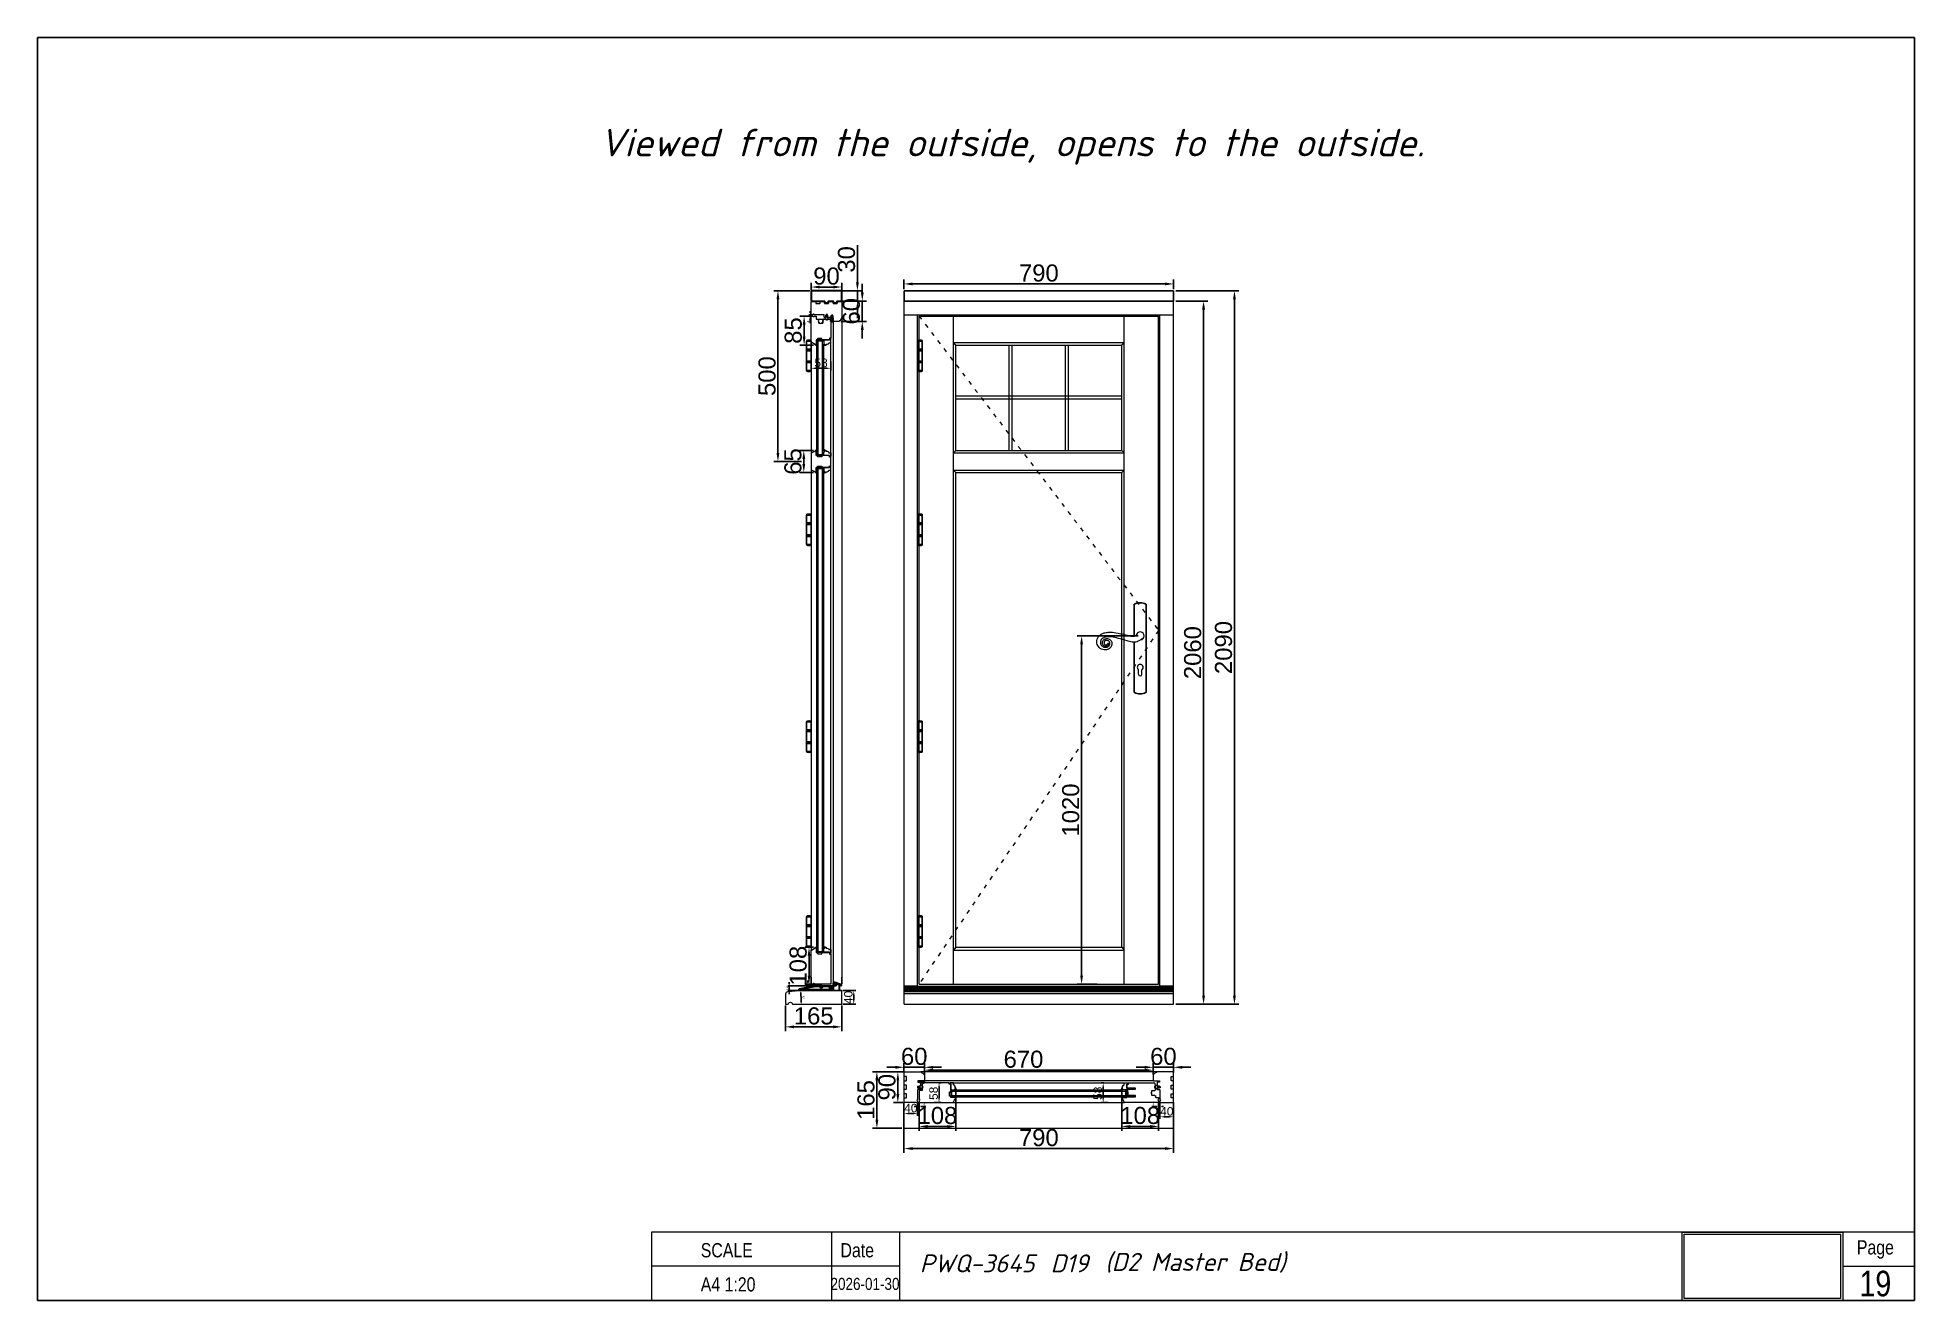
# Model space of a CAD drawing. Header units: millimetres. Extents: x 0 to 182016, y 11 to 3710.
# Drawn here: x 110250 to 115749, y 11 to 3710 of the extents above; entities that cross this region are included whole.
import ezdxf

# ---------------------------------------------------------------- set-up
doc = ezdxf.new("R2010")
doc.units = ezdxf.units.MM
doc.linetypes.add('ACAD_ISO03W100', pattern=[30, 12, -18])
doc.linetypes.add('DASHED', pattern=[0.75, 0.5, -0.25])
for name, color, linetype in [('1 - PRODUCT', 7, 'Continuous'), ('DRILLS', 170, 'Continuous'), ('GEOMETRY', 4, 'Continuous'), ('Nutraukimo linija', 7, 'Continuous'), ('Stiklo paketas', 7, 'Continuous')]:
    doc.layers.add(name, color=color, linetype=linetype)
for name, color, linetype, lineweight in [('Drawing Geometry', 4, 'Continuous', 18), ('Drawing Geometry 1', 140, 'Continuous', 18), ('Matmenys', 10, 'Continuous', 20), ('OTHER', 251, 'Continuous', 13), ('Stakta', 7, 'Continuous', 25), ('Testinės profilio linijos', 7, 'Continuous', 5)]:
    doc.layers.add(name, color=color, linetype=linetype, lineweight=lineweight)
doc.styles.add('ROMANS', font='stylu.ttf', dxfattribs={"oblique": 15})
doc.styles.get("Standard").update_dxf_attribs({"font": 'arial.ttf'})
doc.dimstyles.new('3-5', dxfattribs={"dimscale": 3.5, "dimtxt": 3.5, "dimasz": 3.5, "dimexe": 1.25, "dimexo": 0.625, "dimtad": 1, "dimdec": 1, "dimtxsty": 'Standard', "dimcen": 3.5, "dimadec": 0, "dimazin": 0, "dimtfac": 1, "dimtdec": 1, "dimtmove": 0, "dimatfit": 3, "dimfxl": 1, "dimarcsym": 0})
doc.dimstyles.new('5 geras', dxfattribs={"dimscale": 5, "dimtxt": 5, "dimasz": 2.5, "dimexe": 1.25, "dimexo": 0.625, "dimtad": 1, "dimdec": 1, "dimtxsty": 'Standard', "dimcen": 2.5, "dimadec": 0, "dimazin": 0, "dimtfac": 1, "dimtdec": 1, "dimtmove": 0, "dimatfit": 3, "dimfxl": 1, "dimarcsym": 0})
doc.dimstyles.new('Padidinti matmenys', dxfattribs={"dimscale": 10, "dimtxt": 5, "dimasz": 2.5, "dimexe": 1.25, "dimexo": 0.625, "dimtad": 1, "dimdec": 1, "dimtxsty": 'Standard', "dimcen": 2.5, "dimadec": 0, "dimazin": 0, "dimtfac": 1, "dimtdec": 1, "dimtmove": 0, "dimatfit": 3, "dimfxl": 1, "dimarcsym": 0})
picture_1 = doc.add_image_def('image1.jpeg', size_in_pixel=(1233, 506))

msp = doc.modelspace()

# ---------------------------------------------------------------- texts
at = {"lineweight": 0, "width": 0.8}
for s, p in [('SCALE', (112193.1313725, 137.2134153)), ('Date', (112602.5227495, 137.2134153)), ('Page', (115580.4380794, 145.6096254)), ('A4 1:20', (112193.1313725, 37.2009752))]:
    msp.add_text(s, height=41.62239482, dxfattribs=at).set_placement(p)
at = {"color": 1, "lineweight": 0, "width": 0.8}
msp.add_text('19', height=74.92031068, dxfattribs=at).set_placement((115588.1810715, 22.9923243))
at = {"lineweight": 0, "insert": (111896.1332924, 3443.1762634), "char_height": 80.838163663, "attachment_point": 1, "style": 'ROMANS'}
msp.add_mtext('{\\fISOCPEUR|b0|i0|c186|p34;Viewed from the outside, opens to the outside.}', dxfattribs=at)
at = {"color": 0, "lineweight": 0, "char_height": 52.538446824, "attachment_point": 1, "style": 'ROMANS'}
for s, insert, width in [('{\\fISOCPEUR|b0|i0|c186|p34;\\C256;D19 }', (113218.1873459, 145.8257351), 130.666239348), ('{\\fISOCPEUR|b0|i0|c186|p34;\\C256;(D2 Master Bed) }', (113377.8591452, 150.0321815), 1707.405476263)]:
    msp.add_mtext(s, dxfattribs=dict(at, insert=insert, width=width))

# ---------------------------------------------------------------- blocks, each defined once
blk = doc.blocks.new('Užsakymo nr')
at = {"color": 0, "lineweight": 0, "insert": (5198.7, 20217.8), "char_height": 52.538, "width": 1187.405, "attachment_point": 1, "style": 'ROMANS'}
blk.add_mtext('{\\fISOCPEUR|b0|i0|c0|p34;\\C256;PWQ-3645}', dxfattribs=at)
blk = doc.blocks.new('Date')
at = {"lineweight": 0, "width": 0.8}
blk.add_text('2026-01-30', height=35.38, dxfattribs=at).set_placement((4937.1, 20113.7))
blk = doc.blocks.new('*D1801')
at = {"color": 0, "lineweight": -2, "transparency": 16777216}
for p, q in [((112522.1, 2894.6), (112483.5, 2894.6)), ((112496, 2834.6), (112496, 2869.6)), ((112523.9, 2809.6), (112483.5, 2809.6))]:
    blk.add_line(p, q, dxfattribs=at)
at = {"color": 0, "transparency": 16777216}
for points in [[(112491.9, 2869.6), (112500.2, 2869.6), (112496, 2894.6)], [(112491.9, 2834.6), (112500.2, 2834.6), (112496, 2809.6)]]:
    blk.add_solid(points, dxfattribs=at)
at = {"layer": 'Defpoints', "color": 0, "transparency": 16777216}
for p in [(112496, 2894.6), (112528.4, 2894.6), (112530.1, 2809.6)]:
    blk.add_point(p, dxfattribs=at)
at = {"color": 0, "lineweight": 5, "transparency": 16777216, "insert": (112464.3, 2852.1), "char_height": 50, "attachment_point": 5, "rotation": 90}
blk.add_mtext('85', dxfattribs=at)
blk = doc.blocks.new('*D1802')
at = {"layer": 'Defpoints', "color": 0, "transparency": 16777216}
for p in [(112514.1, 2894.6), (112519.6, 2898.6), (112519.9, 2894.6)]:
    blk.add_point(p, dxfattribs=at)
at = {"layer": 'Matmenys', "color": 0, "lineweight": -2, "transparency": 16777216}
for p, q in [((112517.4, 2898.6), (112509.7, 2898.6)), ((112517.7, 2894.6), (112509.7, 2894.6)), ((112514.1, 2903.8), (112514.1, 2909.1)), ((112514.1, 2898.6), (112514.1, 2894.6)), ((112514.1, 2889.3), (112514.1, 2873.5))]:
    blk.add_line(p, q, dxfattribs=at)
at = {"layer": 'Matmenys', "color": 0, "transparency": 16777216}
for points in [[(112513.2, 2903.8), (112515, 2903.8), (112514.1, 2898.6)], [(112513.2, 2889.3), (112515, 2889.3), (112514.1, 2894.6)]]:
    blk.add_solid(points, dxfattribs=at)
at = {"layer": 'Matmenys', "color": 0, "transparency": 16777216, "insert": (112508.4, 2878.2), "char_height": 7, "attachment_point": 5, "rotation": 90}
blk.add_mtext('4', dxfattribs=at)
blk = doc.blocks.new('*D1803')
at = {"color": 0, "lineweight": -2, "transparency": 16777216}
for p, q in [((112523.9, 1045.6), (112497.9, 1045.6)), ((112510.4, 1020.6), (112510.4, 962.6)), ((112523.9, 937.6), (112497.9, 937.6))]:
    blk.add_line(p, q, dxfattribs=at)
at = {"color": 0, "transparency": 16777216}
for points in [[(112506.3, 1020.6), (112514.6, 1020.6), (112510.4, 1045.6)], [(112506.3, 962.6), (112514.6, 962.6), (112510.4, 937.6)]]:
    blk.add_solid(points, dxfattribs=at)
at = {"layer": 'Defpoints', "color": 0, "transparency": 16777216}
for p in [(112530.1, 1045.6), (112510.4, 937.6), (112530.1, 937.6)]:
    blk.add_point(p, dxfattribs=at)
at = {"color": 0, "lineweight": 5, "transparency": 16777216, "insert": (112478.7, 991.6), "char_height": 50, "attachment_point": 5, "rotation": 90}
blk.add_mtext('108', dxfattribs=at)
blk = doc.blocks.new('io')
at = {"layer": '1 - PRODUCT', "ltscale": 0.01}
h = blk.add_hatch(color=256, dxfattribs=at)
h.paths.add_polyline_path([(9934.7, 102692.8, 0.414214), (9934.2, 102693.3), (9933.7, 102693.3, 0.414214), (9933.2, 102692.8), (9933.2, 102692.6, -1), (9932.2, 102692.6), (9932.2, 102693.3, -0.066346), (9932.2, 102693.7, -0.146673), (9928.2, 102693.6, -0.049511), (9928.2, 102693.3), (9928.2, 102692.6, -1), (9927.2, 102692.6), (9927.2, 102692.8, 0.414214), (9926.7, 102693.3), (9926.2, 102693.3, 0.414214), (9925.7, 102692.8), (9925.7, 102685.2, 0.414214), (9926.2, 102684.7), (9926.7, 102684.7, 0.414214), (9927.2, 102685.2), (9927.2, 102685.5, -1), (9928.2, 102685.5), (9928.2, 102685.2, 0.414214), (9928.7, 102684.7), (9931.7, 102684.7, 0.414214), (9932.2, 102685.2), (9932.2, 102685.5, -1), (9933.2, 102685.5), (9933.2, 102685.2, 0.414214), (9933.7, 102684.7), (9934.2, 102684.7, 0.414214), (9934.7, 102685.2)])
h.paths.add_polyline_path([(9933.2, 102685.2), (9933.2, 102685.5, 1), (9932.2, 102685.5), (9932.2, 102685.2, -0.414214), (9931.7, 102684.7), (9928.7, 102684.7, -0.414214), (9928.2, 102685.2), (9928.2, 102682.8), (9933.2, 102682.8)])
for points in [[(9925.7, 102682.3), (9925.7, 102681.1, -0.414214), (9925.4, 102680.8), (9924.5, 102680.8, -0.414214), (9924.2, 102681.1), (9924.2, 102682.3, 0.422509), (9923.7, 102682.8), (9914.2, 102682.8, 0.41166), (9913.7, 102682.3), (9913.7, 102681.3, -0.414214), (9913.2, 102680.8), (9912.7, 102680.8, -0.414214), (9912.2, 102681.3), (9912.2, 102682.2, 0.416772), (9911.7, 102682.7), (9894.2, 102682.6, 0.41166), (9893.7, 102682.1), (9893.7, 102681.3, -0.414214), (9893.2, 102680.8), (9892.7, 102680.8, -0.414214), (9892.2, 102681.3), (9892.2, 102682.1, 0.416772), (9891.7, 102682.6), (9874.2, 102682.4, 0.41166), (9873.7, 102681.9), (9873.7, 102681.3, -0.414214), (9873.2, 102680.8), (9872.7, 102680.8, -0.414214), (9872.2, 102681.3), (9872.2, 102681.9, 0.416772), (9871.7, 102682.4), (9852.9, 102682.2, 0.41166), (9852.4, 102681.7), (9852.4, 102681.3, -0.414214), (9851.9, 102680.8), (9851.2, 102680.8, -0.414214), (9850.7, 102681.3), (9850.7, 102683, 0.471631), (9847.1, 102686), (9835.7, 102683.8, -1), (9835.4, 102685.4), (9835.8, 102685.5, 0.198912), (9835.9, 102685.6), (9836.2, 102686, -0.414214), (9836.5, 102686.1), (9836.9, 102685.8, 0.198912), (9837.1, 102685.7), (9840.7, 102686.5, 0.198912), (9840.8, 102686.5), (9841.1, 102687, -0.414214), (9841.4, 102687), (9841.8, 102686.7, 0.198912), (9842, 102686.7), (9845.6, 102687.4, 0.198912), (9845.7, 102687.5), (9846, 102687.9, -0.414214), (9846.3, 102688), (9846.7, 102687.7, 0.198912), (9846.9, 102687.7), (9850.5, 102688.4, 0.198912), (9850.6, 102688.4), (9850.9, 102688.9, -0.414214), (9851.2, 102688.9), (9851.6, 102688.6, 0.198912), (9851.8, 102688.6), (9855.4, 102689.3, 0.198912), (9855.5, 102689.4), (9855.8, 102689.8, -0.414214), (9856.1, 102689.9), (9856.6, 102689.6, 0.198912), (9856.7, 102689.6), (9860.3, 102690.3, 0.198912), (9860.4, 102690.4), (9860.7, 102690.8, -0.414214), (9861, 102690.9), (9861.5, 102690.6, 0.198912), (9861.6, 102690.5), (9865.2, 102691.2, 0.198912), (9865.3, 102691.3), (9865.6, 102691.8, -0.414214), (9865.9, 102691.8), (9866.4, 102691.5, 0.198912), (9866.5, 102691.5), (9870.1, 102692.2, 0.198912), (9870.3, 102692.3), (9870.6, 102692.7, -0.414214), (9870.8, 102692.8), (9871.3, 102692.5, 0.198912), (9871.4, 102692.4), (9874.8, 102693.1, 0.359037), (9875.2, 102693.6), (9875.2, 102694.3, -0.414214), (9875.7, 102694.8), (9881.3, 102694.8, -0.414214), (9881.6, 102694.5), (9881.6, 102694.3, 0.419335), (9881.9, 102694), (9926.8, 102694.7, -0.433567), (9928.2, 102693.3), (9928.2, 102692.6, -1), (9927.2, 102692.6), (9927.2, 102692.8, 0.414214), (9926.7, 102693.3), (9926.2, 102693.3, 0.414214), (9925.7, 102692.8), (9925.7, 102685.2, 0.414214), (9926.2, 102684.7), (9926.7, 102684.7, 0.414214), (9927.2, 102685.2), (9927.2, 102685.5, -1), (9928.2, 102685.5), (9928.2, 102685.2, 0.414214), (9928.7, 102684.7), (9931.7, 102684.7, 0.414214), (9932.2, 102685.2), (9932.2, 102685.5, -1), (9933.2, 102685.5), (9933.2, 102685.2, 0.414214), (9933.7, 102684.7), (9934.2, 102684.7, 0.414214), (9934.7, 102685.2), (9934.7, 102692.8, 0.414214), (9934.2, 102693.3), (9933.7, 102693.3, 0.414214), (9933.2, 102692.8), (9933.2, 102692.6, -1), (9932.2, 102692.6), (9932.2, 102693.3, -0.36397), (9933.4, 102694.7), (9934.3, 102694.7, 0.36397), (9934.7, 102695.2), (9934.7, 102696.6, -0.414214), (9935.2, 102697.1), (9936, 102697.1, 0.267949), (9936.2, 102697.2), (9936.3, 102697.3, -0.57735), (9936.6, 102697.3), (9936.7, 102697.2, 0.267949), (9936.8, 102697.1), (9939, 102697.1, 0.267949), (9939.2, 102697.2), (9939.3, 102697.3, -0.57735), (9939.6, 102697.3), (9939.7, 102697.2, 0.267949), (9939.8, 102697.1), (9940.9, 102697.1, 0.414214), (9941.2, 102697.4), (9941.2, 102699.6, 0.414214), (9940.9, 102699.8), (9938.3, 102699.8, 0.267949), (9938.2, 102699.7), (9938.1, 102699.6, -0.57735), (9937.8, 102699.6), (9937.7, 102699.7, 0.267949), (9937.5, 102699.8), (9935.2, 102699.8, -0.414214), (9934.7, 102700.3), (9934.7, 102700.8, -0.512277), (9940, 102704.6), (9944.4, 102703.2, 0.198912), (9944.5, 102703.2), (9945, 102703.4, -0.414214), (9945.3, 102703.3), (9945.5, 102702.8, 0.198912), (9945.6, 102702.7), (9950, 102701.3, 0.198912), (9950.2, 102701.3), (9950.7, 102701.5, -0.414214), (9951, 102701.4), (9951.2, 102700.9, 0.198912), (9951.3, 102700.8), (9955.7, 102699.4, 0.198912), (9955.9, 102699.4), (9956.4, 102699.6, -0.414214), (9956.6, 102699.5), (9956.9, 102699, 0.198912), (9957, 102698.9), (9957.6, 102698.7, -0.322509), (9959.7, 102695.9), (9959.7, 102695.2, -0.414214), (9959.4, 102694.9), (9958, 102694.9, -0.414214), (9957.8, 102695.2), (9957.8, 102695.9, 0.322509), (9957, 102696.9), (9954.9, 102697.6, 0.512277), (9954.2, 102697.2), (9954.2, 102681.3, -0.414214), (9953.7, 102680.8), (9952.8, 102680.8, -0.414214), (9952.3, 102681.3), (9952.3, 102698.1, 0.322509), (9952, 102698.6), (9946, 102700.6, 0.512277), (9944.7, 102699.7), (9944.7, 102696.2, -0.414214), (9943.7, 102695.2), (9937.1, 102695.2, 0.414214), (9936.6, 102694.7), (9936.6, 102681.1, -0.414214), (9936.3, 102680.8), (9935, 102680.8, -0.414214), (9934.7, 102681.1), (9934.7, 102682.3, 0.414214), (9934.2, 102682.8), (9931.7, 102682.8), (9928.7, 102682.8), (9926.2, 102682.8, 0.414214)], [(9879.2, 102692.2), (9851.6, 102686.8, 0.570018), (9851.3, 102686, -0.116111), (9852.3, 102684.1, 0.350472), (9852.8, 102683.7), (9923.7, 102684.3, 0.41166), (9924.2, 102684.8), (9924.2, 102692.5, 0.419335), (9923.7, 102693), (9904.1, 102692.6, 0.487262), (9903.5, 102691.9, -0.237131), (9902.9, 102688.9, -1), (9901.5, 102690.1, 2.070808), (9899.1, 102690.1, -1), (9897.7, 102688.9, -0.227932), (9897, 102691.8, 0.487262), (9896.4, 102692.5), (9879.3, 102692.2, 0.043661)]]:
    blk.add_lwpolyline(points, format="xyb", close=True)
at = {"layer": '1 - PRODUCT'}
blk.add_line((9880.6, 102694.8), (9877.8, 102694.8), dxfattribs=at)
at = {"layer": 'DRILLS', "ltscale": 0.05}
for p, q in [((9851.4, 102686.7), (9849.1, 102685.7)), ((9855.1, 102683.7), (9850.7, 102681.7))]:
    blk.add_line(p, q, dxfattribs=at)
blk = doc.blocks.new('*D1804')
at = {"layer": 'Defpoints', "color": 0, "transparency": 16777216}
for p in [(112549.9, 937.6), (112506.5, 932.6), (112549.6, 932.6)]:
    blk.add_point(p, dxfattribs=at)
at = {"layer": 'Matmenys', "color": 0, "lineweight": -2, "transparency": 16777216}
for p, q in [((112547.7, 937.6), (112502.1, 937.6)), ((112506.5, 942.8), (112506.5, 948.1)), ((112506.5, 937.6), (112506.5, 932.6)), ((112547.4, 932.6), (112502.1, 932.6)), ((112506.5, 927.3), (112506.5, 922.1))]:
    blk.add_line(p, q, dxfattribs=at)
at = {"layer": 'Matmenys', "color": 0, "transparency": 16777216}
for points in [[(112505.6, 942.8), (112507.3, 942.8), (112506.5, 937.6)], [(112505.6, 927.3), (112507.3, 927.3), (112506.5, 932.6)]]:
    blk.add_solid(points, dxfattribs=at)
at = {"layer": 'Matmenys', "color": 0, "transparency": 16777216, "insert": (112500.7, 935.1), "char_height": 7, "attachment_point": 5, "rotation": 90}
blk.add_mtext('5', dxfattribs=at)
blk = doc.blocks.new('*D1805')
at = {"color": 0, "lineweight": -2, "transparency": 16777216}
for p, q in [((112609.7, 918.6), (112647.8, 918.6)), ((112641.5, 906.1), (112641.5, 891.1)), ((112609.7, 878.6), (112647.8, 878.6))]:
    blk.add_line(p, q, dxfattribs=at)
at = {"color": 0, "transparency": 16777216}
for points in [[(112639.4, 906.1), (112643.6, 906.1), (112641.5, 918.6)], [(112639.4, 891.1), (112643.6, 891.1), (112641.5, 878.6)]]:
    blk.add_solid(points, dxfattribs=at)
at = {"layer": 'Defpoints', "color": 0, "transparency": 16777216}
for p in [(112606.6, 918.6), (112606.6, 878.6), (112641.5, 878.6)]:
    blk.add_point(p, dxfattribs=at)
at = {"color": 0, "lineweight": 5, "transparency": 16777216, "insert": (112625.6, 898.6), "char_height": 25, "attachment_point": 5, "rotation": 90}
blk.add_mtext('40', dxfattribs=at)
blk = doc.blocks.new('*D1806')
at = {"layer": 'Defpoints', "color": 0, "transparency": 16777216}
for p in [(112467.1, 916.3), (112486.7, 904.8), (112493.6, 918.6), (112481.6, 878.6), (112529.6, 878.6)]:
    blk.add_point(p, dxfattribs=at)
at = {"layer": 'Matmenys', "color": 0, "lineweight": -2, "transparency": 16777216}
blk.add_arc((112022.4, 878.6), 465.1, 0.6468, 4.2054, dxfattribs=at)
at = {"layer": 'Matmenys', "color": 0, "transparency": 16777216}
for points in [[(112485.4, 912.6), (112487.1, 912.8), (112485.8, 917.9)], [(112488.3, 883.8), (112486.6, 883.8), (112487.5, 878.6)]]:
    blk.add_solid(points, dxfattribs=at)
at = {"layer": 'Matmenys', "color": 0, "transparency": 16777216, "insert": (112492.8, 898.5), "char_height": 7, "attachment_point": 5, "rotation": 272.4261}
blk.add_mtext('5°', dxfattribs=at)
blk = doc.blocks.new('*D2116')
at = {"layer": 'Defpoints', "color": 0, "transparency": 16777216}
for p in [(112452.6, 932.6), (112519.6, 932.6), (112606.6, 918.6)]:
    blk.add_point(p, dxfattribs=at)
at = {"layer": 'Matmenys', "color": 0, "lineweight": -2, "transparency": 16777216}
for p, q in [((112452.6, 937.8), (112452.6, 943.1)), ((112517.4, 932.6), (112448.2, 932.6)), ((112604.4, 918.6), (112448.2, 918.6)), ((112452.6, 918.6), (112452.6, 932.6)), ((112452.6, 913.3), (112452.6, 908.1))]:
    blk.add_line(p, q, dxfattribs=at)
at = {"layer": 'Matmenys', "color": 0, "transparency": 16777216}
for points in [[(112451.7, 937.8), (112453.5, 937.8), (112452.6, 932.6)], [(112451.7, 913.3), (112453.5, 913.3), (112452.6, 918.6)]]:
    blk.add_solid(points, dxfattribs=at)
at = {"layer": 'Matmenys', "color": 0, "transparency": 16777216, "insert": (112446.9, 925.6), "char_height": 7, "attachment_point": 5, "rotation": 90}
blk.add_mtext('14', dxfattribs=at)
blk = doc.blocks.new('*D1807')
at = {"color": 0, "lineweight": -2, "transparency": 16777216}
for p, q in [((112441.6, 874.6), (112441.6, 799.9)), ((112606.6, 874.6), (112606.6, 799.9)), ((112466.6, 812.4), (112581.6, 812.4))]:
    blk.add_line(p, q, dxfattribs=at)
at = {"color": 0, "transparency": 16777216}
for points in [[(112466.6, 816.6), (112466.6, 808.2), (112441.6, 812.4)], [(112581.6, 816.6), (112581.6, 808.2), (112606.6, 812.4)]]:
    blk.add_solid(points, dxfattribs=at)
at = {"layer": 'Defpoints', "color": 0, "transparency": 16777216}
for p in [(112441.6, 880.9), (112606.6, 880.9), (112606.6, 812.4)]:
    blk.add_point(p, dxfattribs=at)
at = {"color": 0, "lineweight": 5, "transparency": 16777216, "insert": (112524.1, 844.2), "char_height": 50, "attachment_point": 5}
blk.add_mtext('165', dxfattribs=at)
blk = doc.blocks.new('*D1808')
at = {"color": 0, "lineweight": -2, "transparency": 16777216}
for p, q in [((112516.6, 2768.6), (112516.6, 2735.4)), ((112574.6, 2761.2), (112574.6, 2735.4)), ((112562.1, 2741.6), (112529.1, 2741.6))]:
    blk.add_line(p, q, dxfattribs=at)
at = {"color": 0, "transparency": 16777216}
for points in [[(112529.1, 2743.7), (112529.1, 2739.5), (112516.6, 2741.6)], [(112562.1, 2743.7), (112562.1, 2739.5), (112574.6, 2741.6)]]:
    blk.add_solid(points, dxfattribs=at)
at = {"layer": 'Defpoints', "color": 0, "transparency": 16777216}
for p in [(112516.6, 2771.7), (112574.6, 2764.4), (112516.6, 2741.6)]:
    blk.add_point(p, dxfattribs=at)
at = {"color": 0, "lineweight": 5, "transparency": 16777216, "insert": (112545.6, 2757.5), "char_height": 25, "attachment_point": 5}
blk.add_mtext('58', dxfattribs=at)
blk = doc.blocks.new('*D1809')
at = {"color": 0, "lineweight": -2, "transparency": 16777216}
for p, q in [((112788.6, 2973.2), (112788.6, 3001.2)), ((112813.6, 2988.7), (113553.7, 2988.7)), ((113578.7, 2973.2), (113578.7, 3001.2))]:
    blk.add_line(p, q, dxfattribs=at)
at = {"color": 0, "transparency": 16777216}
for points in [[(112813.6, 2992.8), (112813.6, 2984.5), (112788.6, 2988.7)], [(113553.7, 2992.8), (113553.7, 2984.5), (113578.7, 2988.7)]]:
    blk.add_solid(points, dxfattribs=at)
at = {"layer": 'Defpoints', "color": 0, "transparency": 16777216}
for p in [(113578.7, 2988.7), (112788.6, 2967), (113578.7, 2967)]:
    blk.add_point(p, dxfattribs=at)
at = {"color": 0, "lineweight": 5, "transparency": 16777216, "insert": (113183.7, 3020.4), "char_height": 50, "attachment_point": 5}
blk.add_mtext('790', dxfattribs=at)
blk = doc.blocks.new('*D1810')
at = {"color": 0, "lineweight": -2, "transparency": 16777216}
for p, q in [((113584.9, 2938.6), (113678.9, 2938.6)), ((113666.4, 2913.6), (113666.4, 903.6)), ((113584.9, 878.6), (113678.9, 878.6))]:
    blk.add_line(p, q, dxfattribs=at)
at = {"color": 0, "transparency": 16777216}
for points in [[(113662.2, 2913.6), (113670.6, 2913.6), (113666.4, 2938.6)], [(113662.2, 903.6), (113670.6, 903.6), (113666.4, 878.6)]]:
    blk.add_solid(points, dxfattribs=at)
at = {"layer": 'Defpoints', "color": 0, "transparency": 16777216}
for p in [(113578.7, 2938.6), (113578.7, 878.6), (113666.4, 878.6)]:
    blk.add_point(p, dxfattribs=at)
at = {"color": 0, "lineweight": 5, "transparency": 16777216, "insert": (113634.6, 1908.6), "char_height": 50, "attachment_point": 5, "rotation": 90}
blk.add_mtext('2060', dxfattribs=at)
blk = doc.blocks.new('*D1811')
at = {"color": 0, "lineweight": -2, "transparency": 16777216}
for p, q in [((113474.4, 1957.6), (113296.4, 1957.6)), ((113308.9, 1932.6), (113308.9, 962.6)), ((113354.4, 937.6), (113296.4, 937.6))]:
    blk.add_line(p, q, dxfattribs=at)
at = {"color": 0, "transparency": 16777216}
for points in [[(113304.8, 1932.6), (113313.1, 1932.6), (113308.9, 1957.6)], [(113304.8, 962.6), (113313.1, 962.6), (113308.9, 937.6)]]:
    blk.add_solid(points, dxfattribs=at)
at = {"layer": 'Defpoints', "color": 0, "transparency": 16777216}
for p in [(113480.7, 1957.6), (113308.9, 937.6), (113360.7, 937.6)]:
    blk.add_point(p, dxfattribs=at)
at = {"color": 0, "lineweight": 5, "transparency": 16777216, "insert": (113277.2, 1447.6), "char_height": 50, "attachment_point": 5, "rotation": 90}
blk.add_mtext('1020', dxfattribs=at)
blk = doc.blocks.new('bhj')
for p, q in [((109161.6, 203517), (109161.6, 203481.7)), ((109177.4, 203517), (109161.6, 203517)), ((109161.7, 203545.7), (109161.7, 203522.3)), ((109161.8, 203545.7), (109161.7, 203545.7)), ((109161.7, 203522.3), (109177.3, 203522.3)), ((109161.8, 203549.2), (109161.8, 203545.7)), ((109161.8, 203549.2), (109177.2, 203549.2)), ((109161.8, 203521.8), (109161.8, 203517.5)), ((109167.7, 203521.8), (109161.8, 203521.8)), ((109161.8, 203517.5), (109167.7, 203517.5)), ((109162.3, 203551.7), (109162.3, 203549.2)), ((109176.7, 203551.7), (109162.3, 203551.7)), ((109177.2, 203521.8), (109167.7, 203521.8)), ((109167.7, 203517.5), (109177.2, 203517.5)), ((109176.7, 203549.2), (109176.7, 203551.7)), ((109177.2, 203545.7), (109177.2, 203549.2)), ((109177.3, 203545.7), (109177.2, 203545.7)), ((109177.2, 203517.5), (109177.2, 203521.8)), ((109177.3, 203522.3), (109177.3, 203545.7)), ((109177.4, 203481.7), (109177.4, 203517)), ((109161.6, 203481.7), (109177.4, 203481.7)), ((109161.7, 203476.4), (109161.7, 203453)), ((109161.7, 203476.4), (109177.3, 203476.4)), ((109161.7, 203453), (109161.8, 203453)), ((109161.8, 203481.2), (109161.8, 203476.9)), ((109177.2, 203481.2), (109161.8, 203481.2)), ((109161.8, 203476.9), (109177.2, 203476.9)), ((109161.8, 203453), (109161.8, 203449.5)), ((109161.8, 203449.5), (109177.2, 203449.5)), ((109162.3, 203449.5), (109162.3, 203447)), ((109176.7, 203447), (109176.7, 203449.5)), ((109177.2, 203476.9), (109177.2, 203481.2)), ((109177.2, 203453), (109177.3, 203453)), ((109177.2, 203449.5), (109177.2, 203453)), ((109177.3, 203453), (109177.3, 203476.4)), ((109162.3, 203447), (109169.5, 203447)), ((109169.5, 203447), (109176.7, 203447))]:
    blk.add_line(p, q)
for centre, radius, start, end in [((109162.3, 203521.8), 0.499, 90, 180), ((109162.3, 203517.5), 0.499, 180, 270), ((109169.5, 203526), 26.7, 90, 105.70663), ((109169.5, 203526), 26.7, 74.29337, 90), ((109176.7, 203521.8), 0.499, 0, 90), ((109176.7, 203517.5), 0.499, 270, 0), ((109162.3, 203481.2), 0.499, 90, 180), ((109162.3, 203476.9), 0.499, 180, 270), ((109176.7, 203481.2), 0.499, 0, 90), ((109176.7, 203476.9), 0.499, 270, 0), ((109169.5, 203472.7), 26.7, 254.29337, 270), ((109169.5, 203472.7), 26.7, 270, 285.70663)]:
    blk.add_arc(centre, radius, start, end)
blk = doc.blocks.new('*D1812')
at = {"color": 0, "lineweight": -2, "transparency": 16777216}
for p, q in [((112516.6, 2970.1), (112516.6, 2992.2)), ((112541.6, 2979.7), (112581.6, 2979.7)), ((112606.6, 2970.1), (112606.6, 2992.2))]:
    blk.add_line(p, q, dxfattribs=at)
at = {"color": 0, "transparency": 16777216}
for points in [[(112541.6, 2983.8), (112541.6, 2975.5), (112516.6, 2979.7)], [(112581.6, 2983.8), (112581.6, 2975.5), (112606.6, 2979.7)]]:
    blk.add_solid(points, dxfattribs=at)
at = {"layer": 'Defpoints', "color": 0, "transparency": 16777216}
for p in [(112606.6, 2979.7), (112516.6, 2963.9), (112606.6, 2963.9)]:
    blk.add_point(p, dxfattribs=at)
at = {"color": 0, "lineweight": 5, "transparency": 16777216, "insert": (112561.6, 3011.5), "char_height": 50, "attachment_point": 5}
blk.add_mtext('90', dxfattribs=at)
blk = doc.blocks.new('*D1821')
at = {"color": 0, "lineweight": -2, "transparency": 16777216}
for p, q in [((112666.4, 2963.6), (112666.4, 2988.6)), ((112604.9, 2938.6), (112678.9, 2938.6)), ((112666.4, 2938.6), (112666.4, 2878.6)), ((112603.9, 2878.6), (112678.9, 2878.6)), ((112666.4, 2853.6), (112666.4, 2828.6))]:
    blk.add_line(p, q, dxfattribs=at)
at = {"color": 0, "transparency": 16777216}
for points in [[(112662.2, 2963.6), (112670.6, 2963.6), (112666.4, 2938.6)], [(112662.2, 2853.6), (112670.6, 2853.6), (112666.4, 2878.6)]]:
    blk.add_solid(points, dxfattribs=at)
at = {"layer": 'Defpoints', "color": 0, "transparency": 16777216}
for p in [(112598.6, 2938.6), (112597.6, 2878.6), (112666.4, 2878.6)]:
    blk.add_point(p, dxfattribs=at)
at = {"color": 0, "lineweight": 5, "transparency": 16777216, "insert": (112634.6, 2908.6), "char_height": 50, "attachment_point": 5, "rotation": 90}
blk.add_mtext('60', dxfattribs=at)
blk = doc.blocks.new('*D1822')
at = {"color": 0, "lineweight": -2, "transparency": 16777216}
for p, q in [((113426.7, 628.9), (113426.7, 508.2)), ((113534.7, 587.7), (113534.7, 508.2)), ((113509.7, 520.7), (113451.7, 520.7))]:
    blk.add_line(p, q, dxfattribs=at)
at = {"color": 0, "transparency": 16777216}
for points in [[(113451.7, 524.9), (113451.7, 516.5), (113426.7, 520.7)], [(113509.7, 524.9), (113509.7, 516.5), (113534.7, 520.7)]]:
    blk.add_solid(points, dxfattribs=at)
at = {"layer": 'Defpoints', "color": 0, "transparency": 16777216}
for p in [(113426.7, 635.2), (113534.7, 593.9), (113426.7, 520.7)]:
    blk.add_point(p, dxfattribs=at)
at = {"color": 0, "lineweight": 5, "transparency": 16777216, "insert": (113480.7, 552.5), "char_height": 50, "attachment_point": 5}
blk.add_mtext('108', dxfattribs=at)
blk = doc.blocks.new('*D1823')
at = {"color": 0, "lineweight": -2, "transparency": 16777216}
for p, q in [((112940.6, 628.9), (112940.6, 508.1)), ((112832.6, 587.7), (112832.6, 508.1)), ((112857.6, 520.6), (112915.6, 520.6))]:
    blk.add_line(p, q, dxfattribs=at)
at = {"color": 0, "transparency": 16777216}
for points in [[(112857.6, 524.8), (112857.6, 516.5), (112832.6, 520.6)], [(112915.6, 524.8), (112915.6, 516.5), (112940.6, 520.6)]]:
    blk.add_solid(points, dxfattribs=at)
at = {"layer": 'Defpoints', "color": 0, "transparency": 16777216}
for p in [(112940.6, 635.2), (112832.6, 593.9), (112940.6, 520.6)]:
    blk.add_point(p, dxfattribs=at)
at = {"color": 0, "lineweight": 5, "transparency": 16777216, "insert": (112886.6, 552.4), "char_height": 50, "attachment_point": 5}
blk.add_mtext('108', dxfattribs=at)
blk = doc.blocks.new('*D1824')
at = {"layer": 'Defpoints', "color": 0, "transparency": 16777216}
for p in [(112828.6, 593.7), (112832.6, 593.7), (112832.6, 579.3)]:
    blk.add_point(p, dxfattribs=at)
at = {"layer": 'Matmenys', "color": 0, "lineweight": -2, "transparency": 16777216}
for p, q in [((112823.4, 579.3), (112818.1, 579.3)), ((112828.6, 591.5), (112828.6, 574.9)), ((112828.6, 579.3), (112832.6, 579.3)), ((112832.6, 591.5), (112832.6, 574.9)), ((112837.9, 579.3), (112852.4, 579.3))]:
    blk.add_line(p, q, dxfattribs=at)
at = {"layer": 'Matmenys', "color": 0, "transparency": 16777216}
for points in [[(112823.4, 580.2), (112823.4, 578.4), (112828.6, 579.3)], [(112837.9, 580.2), (112837.9, 578.4), (112832.6, 579.3)]]:
    blk.add_solid(points, dxfattribs=at)
at = {"layer": 'Matmenys', "color": 0, "transparency": 16777216, "insert": (112847.8, 585), "char_height": 7, "attachment_point": 5}
blk.add_mtext('4', dxfattribs=at)
blk = doc.blocks.new('*D1825')
at = {"color": 0, "lineweight": -2, "transparency": 16777216}
for p, q in [((113493.7, 693.9), (113468.7, 693.9)), ((113518.7, 678.4), (113518.7, 706.4)), ((113578.7, 693.9), (113518.7, 693.9)), ((113578.7, 678.4), (113578.7, 706.4)), ((113603.7, 693.9), (113628.7, 693.9))]:
    blk.add_line(p, q, dxfattribs=at)
at = {"color": 0, "transparency": 16777216}
for points in [[(113493.7, 698.1), (113493.7, 689.7), (113518.7, 693.9)], [(113603.7, 698.1), (113603.7, 689.7), (113578.7, 693.9)]]:
    blk.add_solid(points, dxfattribs=at)
at = {"layer": 'Defpoints', "color": 0, "transparency": 16777216}
for p in [(113518.7, 693.9), (113518.7, 672.1), (113578.7, 672.1)]:
    blk.add_point(p, dxfattribs=at)
at = {"color": 0, "lineweight": 5, "transparency": 16777216, "insert": (113548.7, 725.7), "char_height": 50, "attachment_point": 5}
blk.add_mtext('60', dxfattribs=at)
blk = doc.blocks.new('*D1826')
at = {"color": 0, "lineweight": -2, "transparency": 16777216}
for p, q in [((113538.7, 590.5), (113538.7, 542.7)), ((113578.7, 590.5), (113578.7, 542.7)), ((113566.2, 548.9), (113551.2, 548.9))]:
    blk.add_line(p, q, dxfattribs=at)
at = {"color": 0, "transparency": 16777216}
for points in [[(113551.2, 551), (113551.2, 546.8), (113538.7, 548.9)], [(113566.2, 551), (113566.2, 546.8), (113578.7, 548.9)]]:
    blk.add_solid(points, dxfattribs=at)
at = {"layer": 'Defpoints', "color": 0, "transparency": 16777216}
for p in [(113538.7, 593.6), (113578.7, 593.6), (113538.7, 548.9)]:
    blk.add_point(p, dxfattribs=at)
at = {"color": 0, "lineweight": 5, "transparency": 16777216, "insert": (113558.7, 564.8), "char_height": 25, "attachment_point": 5}
blk.add_mtext('40', dxfattribs=at)
blk = doc.blocks.new('*D1827')
at = {"layer": 'Defpoints', "color": 0, "transparency": 16777216}
for p in [(113534.7, 593.6), (113534.7, 579.3), (113538.7, 593.6)]:
    blk.add_point(p, dxfattribs=at)
at = {"layer": 'Matmenys', "color": 0, "lineweight": -2, "transparency": 16777216}
for p, q in [((113529.4, 579.3), (113514.9, 579.3)), ((113534.7, 591.5), (113534.7, 574.9)), ((113538.7, 579.3), (113534.7, 579.3)), ((113538.7, 591.5), (113538.7, 574.9)), ((113543.9, 579.3), (113549.2, 579.3))]:
    blk.add_line(p, q, dxfattribs=at)
at = {"layer": 'Matmenys', "color": 0, "transparency": 16777216}
for points in [[(113529.4, 580.2), (113529.4, 578.4), (113534.7, 579.3)], [(113543.9, 580.2), (113543.9, 578.4), (113538.7, 579.3)]]:
    blk.add_solid(points, dxfattribs=at)
at = {"layer": 'Matmenys', "color": 0, "transparency": 16777216, "insert": (113519.5, 585), "char_height": 7, "attachment_point": 5}
blk.add_mtext('4', dxfattribs=at)
blk = doc.blocks.new('*D1828')
at = {"color": 0, "lineweight": -2, "transparency": 16777216}
for p, q in [((112788.6, 587.4), (112788.6, 443.4)), ((113578.7, 587.4), (113578.7, 443.4)), ((112813.6, 455.9), (113553.7, 455.9))]:
    blk.add_line(p, q, dxfattribs=at)
at = {"color": 0, "transparency": 16777216}
for points in [[(112813.6, 460.1), (112813.6, 451.8), (112788.6, 455.9)], [(113553.7, 460.1), (113553.7, 451.8), (113578.7, 455.9)]]:
    blk.add_solid(points, dxfattribs=at)
at = {"layer": 'Defpoints', "color": 0, "transparency": 16777216}
for p in [(112788.6, 593.6), (113578.7, 593.6), (113578.7, 455.9)]:
    blk.add_point(p, dxfattribs=at)
at = {"color": 0, "lineweight": 5, "transparency": 16777216, "insert": (113183.7, 487.7), "char_height": 50, "attachment_point": 5}
blk.add_mtext('790', dxfattribs=at)
blk = doc.blocks.new('*D1829')
at = {"color": 0, "lineweight": -2, "transparency": 16777216}
for p, q in [((113374, 648.7), (113366, 648.7)), ((113372.3, 603.2), (113372.3, 636.2)), ((113386.7, 590.7), (113366, 590.7))]:
    blk.add_line(p, q, dxfattribs=at)
at = {"color": 0, "transparency": 16777216}
for points in [[(113370.2, 636.2), (113374.3, 636.2), (113372.3, 648.7)], [(113370.2, 603.2), (113374.3, 603.2), (113372.3, 590.7)]]:
    blk.add_solid(points, dxfattribs=at)
at = {"layer": 'Defpoints', "color": 0, "transparency": 16777216}
for p in [(113372.3, 648.7), (113377.1, 648.7), (113389.9, 590.7)]:
    blk.add_point(p, dxfattribs=at)
at = {"color": 0, "lineweight": 5, "transparency": 16777216, "insert": (113356.4, 617.8), "char_height": 25, "attachment_point": 5, "rotation": 90}
blk.add_mtext('58', dxfattribs=at)
blk = doc.blocks.new('*D1830')
at = {"layer": 'Defpoints', "color": 0, "transparency": 16777216}
for p in [(113534.7, 593.7), (113534.7, 579.3), (113538.7, 593.7)]:
    blk.add_point(p, dxfattribs=at)
at = {"layer": 'Matmenys', "color": 0, "lineweight": -2, "transparency": 16777216}
for p, q in [((113529.4, 579.3), (113514.9, 579.3)), ((113534.7, 591.5), (113534.7, 574.9)), ((113538.7, 579.3), (113534.7, 579.3)), ((113538.7, 591.5), (113538.7, 574.9)), ((113543.9, 579.3), (113549.2, 579.3))]:
    blk.add_line(p, q, dxfattribs=at)
at = {"layer": 'Matmenys', "color": 0, "transparency": 16777216}
for points in [[(113529.4, 580.2), (113529.4, 578.4), (113534.7, 579.3)], [(113543.9, 580.2), (113543.9, 578.4), (113538.7, 579.3)]]:
    blk.add_solid(points, dxfattribs=at)
at = {"layer": 'Matmenys', "color": 0, "transparency": 16777216, "insert": (113519.5, 585), "char_height": 7, "attachment_point": 5}
blk.add_mtext('4', dxfattribs=at)
blk = doc.blocks.new('*D1831')
at = {"color": 0, "lineweight": -2, "transparency": 16777216}
for p, q in [((112763.6, 693.9), (112738.6, 693.9)), ((112788.6, 678.4), (112788.6, 706.4)), ((112788.6, 693.9), (112848.6, 693.9)), ((112848.6, 678.4), (112848.6, 706.4)), ((112873.6, 693.9), (112898.6, 693.9))]:
    blk.add_line(p, q, dxfattribs=at)
at = {"color": 0, "transparency": 16777216}
for points in [[(112763.6, 698.1), (112763.6, 689.7), (112788.6, 693.9)], [(112873.6, 698.1), (112873.6, 689.7), (112848.6, 693.9)]]:
    blk.add_solid(points, dxfattribs=at)
at = {"layer": 'Defpoints', "color": 0, "transparency": 16777216}
for p in [(112788.6, 672.1), (112848.6, 693.9), (112848.6, 672.1)]:
    blk.add_point(p, dxfattribs=at)
at = {"color": 0, "lineweight": 5, "transparency": 16777216, "insert": (112818.6, 725.7), "char_height": 50, "attachment_point": 5}
blk.add_mtext('60', dxfattribs=at)
blk = doc.blocks.new('*D1832')
at = {"color": 0, "lineweight": -2, "transparency": 16777216}
for p, q in [((112788.6, 590.5), (112788.6, 552.2)), ((112801.1, 558.4), (112816.1, 558.4)), ((112828.6, 590.5), (112828.6, 552.2))]:
    blk.add_line(p, q, dxfattribs=at)
at = {"color": 0, "transparency": 16777216}
for points in [[(112801.1, 560.5), (112801.1, 556.3), (112788.6, 558.4)], [(112816.1, 560.5), (112816.1, 556.3), (112828.6, 558.4)]]:
    blk.add_solid(points, dxfattribs=at)
at = {"layer": 'Defpoints', "color": 0, "transparency": 16777216}
for p in [(112788.6, 593.6), (112828.6, 593.6), (112828.6, 558.4)]:
    blk.add_point(p, dxfattribs=at)
at = {"color": 0, "lineweight": 5, "transparency": 16777216, "insert": (112808.6, 574.3), "char_height": 25, "attachment_point": 5}
blk.add_mtext('40', dxfattribs=at)
blk = doc.blocks.new('*D1833')
at = {"layer": 'Defpoints', "color": 0, "transparency": 16777216}
for p in [(112828.6, 593.6), (112832.6, 593.6), (112832.6, 579.3)]:
    blk.add_point(p, dxfattribs=at)
at = {"layer": 'Matmenys', "color": 0, "lineweight": -2, "transparency": 16777216}
for p, q in [((112823.4, 579.3), (112818.1, 579.3)), ((112828.6, 591.5), (112828.6, 574.9)), ((112828.6, 579.3), (112832.6, 579.3)), ((112832.6, 591.5), (112832.6, 574.9)), ((112837.9, 579.3), (112852.4, 579.3))]:
    blk.add_line(p, q, dxfattribs=at)
at = {"layer": 'Matmenys', "color": 0, "transparency": 16777216}
for points in [[(112823.4, 580.2), (112823.4, 578.4), (112828.6, 579.3)], [(112837.9, 580.2), (112837.9, 578.4), (112832.6, 579.3)]]:
    blk.add_solid(points, dxfattribs=at)
at = {"layer": 'Matmenys', "color": 0, "transparency": 16777216, "insert": (112847.8, 585), "char_height": 7, "attachment_point": 5}
blk.add_mtext('4', dxfattribs=at)
blk = doc.blocks.new('*D1834')
at = {"color": 0, "lineweight": -2, "transparency": 16777216}
for p, q in [((112889.6, 648.7), (112897.5, 648.7)), ((112891.3, 603.2), (112891.3, 636.2)), ((112876.8, 590.7), (112897.5, 590.7))]:
    blk.add_line(p, q, dxfattribs=at)
at = {"color": 0, "transparency": 16777216}
for points in [[(112889.2, 636.2), (112893.4, 636.2), (112891.3, 648.7)], [(112889.2, 603.2), (112893.4, 603.2), (112891.3, 590.7)]]:
    blk.add_solid(points, dxfattribs=at)
at = {"layer": 'Defpoints', "color": 0, "transparency": 16777216}
for p in [(112886.5, 648.7), (112891.3, 648.7), (112873.7, 590.7)]:
    blk.add_point(p, dxfattribs=at)
at = {"color": 0, "lineweight": 5, "transparency": 16777216, "insert": (112875.4, 617.7), "char_height": 25, "attachment_point": 5, "rotation": 90}
blk.add_mtext('58', dxfattribs=at)
blk = doc.blocks.new('*D1835')
at = {"layer": 'Defpoints', "color": 0, "transparency": 16777216}
for p in [(112828.6, 593.7), (112832.6, 593.7), (112832.6, 579.3)]:
    blk.add_point(p, dxfattribs=at)
at = {"layer": 'Matmenys', "color": 0, "lineweight": -2, "transparency": 16777216}
for p, q in [((112823.4, 579.3), (112818.1, 579.3)), ((112828.6, 591.5), (112828.6, 574.9)), ((112828.6, 579.3), (112832.6, 579.3)), ((112832.6, 591.5), (112832.6, 574.9)), ((112837.9, 579.3), (112852.4, 579.3))]:
    blk.add_line(p, q, dxfattribs=at)
at = {"layer": 'Matmenys', "color": 0, "transparency": 16777216}
for points in [[(112823.4, 580.2), (112823.4, 578.4), (112828.6, 579.3)], [(112837.9, 580.2), (112837.9, 578.4), (112832.6, 579.3)]]:
    blk.add_solid(points, dxfattribs=at)
at = {"layer": 'Matmenys', "color": 0, "transparency": 16777216, "insert": (112847.8, 585), "char_height": 7, "attachment_point": 5}
blk.add_mtext('4', dxfattribs=at)
blk = doc.blocks.new('*D1836')
at = {"color": 0, "lineweight": -2, "transparency": 16777216}
for p, q in [((112848.6, 673.3), (112848.6, 698)), ((112873.6, 685.5), (113493.7, 685.5)), ((113518.7, 673.3), (113518.7, 698))]:
    blk.add_line(p, q, dxfattribs=at)
at = {"color": 0, "transparency": 16777216}
for points in [[(112873.6, 689.7), (112873.6, 681.3), (112848.6, 685.5)], [(113493.7, 689.7), (113493.7, 681.3), (113518.7, 685.5)]]:
    blk.add_solid(points, dxfattribs=at)
at = {"layer": 'Defpoints', "color": 0, "transparency": 16777216}
for p in [(112848.6, 667.1), (113518.7, 685.5), (113518.7, 667.1)]:
    blk.add_point(p, dxfattribs=at)
at = {"color": 0, "lineweight": 5, "transparency": 16777216, "insert": (113138.7, 717.3), "char_height": 50, "attachment_point": 5}
blk.add_mtext('670', dxfattribs=at)
blk = doc.blocks.new('*D1837')
at = {"color": 0, "lineweight": -2, "transparency": 16777216}
for p, q in [((112782.4, 680.6), (112696.7, 680.6)), ((112709.2, 655.6), (112709.2, 540.6)), ((112782.4, 515.6), (112696.7, 515.6))]:
    blk.add_line(p, q, dxfattribs=at)
at = {"color": 0, "transparency": 16777216}
for points in [[(112705, 655.6), (112713.4, 655.6), (112709.2, 680.6)], [(112705, 540.6), (112713.4, 540.6), (112709.2, 515.6)]]:
    blk.add_solid(points, dxfattribs=at)
at = {"layer": 'Defpoints', "color": 0, "transparency": 16777216}
for p in [(112788.6, 680.6), (112709.2, 515.6), (112788.6, 515.6)]:
    blk.add_point(p, dxfattribs=at)
at = {"color": 0, "lineweight": 5, "transparency": 16777216, "insert": (112677.4, 598.1), "char_height": 50, "attachment_point": 5, "rotation": 90}
blk.add_mtext('165', dxfattribs=at)
blk = doc.blocks.new('*D2120')
at = {"color": 0, "lineweight": -2, "ltscale": 0.1, "transparency": 16777216}
for p, q in [((112523.9, 2501.1), (112482.6, 2501.1)), ((112495.1, 2461.1), (112495.1, 2476.1)), ((112523.4, 2436.1), (112482.6, 2436.1))]:
    blk.add_line(p, q, dxfattribs=at)
at = {"color": 0, "ltscale": 0.1, "transparency": 16777216}
for points in [[(112490.9, 2476.1), (112499.2, 2476.1), (112495.1, 2501.1)], [(112490.9, 2461.1), (112499.2, 2461.1), (112495.1, 2436.1)]]:
    blk.add_solid(points, dxfattribs=at)
at = {"layer": 'Defpoints', "color": 0, "ltscale": 0.1, "transparency": 16777216}
for p in [(112495.1, 2501.1), (112530.1, 2501.1), (112529.6, 2436.1)]:
    blk.add_point(p, dxfattribs=at)
at = {"color": 0, "ltscale": 0.1, "transparency": 16777216, "insert": (112463.3, 2468.6), "char_height": 50, "attachment_point": 5, "rotation": 90}
blk.add_mtext('65', dxfattribs=at)
blk = doc.blocks.new('*D2117')
at = {"color": 0, "lineweight": -2, "ltscale": 0.1, "transparency": 16777216}
for p, q in [((112652.2, 2993.6), (112652.2, 3102.5)), ((112606.2, 2968.6), (112664.7, 2968.6)), ((112606.2, 2938.6), (112664.7, 2938.6)), ((112652.2, 2938.6), (112652.2, 2968.6)), ((112652.2, 2913.6), (112652.2, 2888.6))]:
    blk.add_line(p, q, dxfattribs=at)
at = {"color": 0, "ltscale": 0.1, "transparency": 16777216}
for points in [[(112648, 2993.6), (112656.3, 2993.6), (112652.2, 2968.6)], [(112648, 2913.6), (112656.3, 2913.6), (112652.2, 2938.6)]]:
    blk.add_solid(points, dxfattribs=at)
at = {"layer": 'Defpoints', "color": 0, "ltscale": 0.1, "transparency": 16777216}
for p in [(112600, 2968.6), (112600, 2938.6), (112652.2, 2968.6)]:
    blk.add_point(p, dxfattribs=at)
at = {"color": 0, "ltscale": 0.1, "transparency": 16777216, "insert": (112620.4, 3060.5), "char_height": 50, "attachment_point": 5, "rotation": 90}
blk.add_mtext('30', dxfattribs=at)
blk = doc.blocks.new('*D1813')
at = {"color": 0, "lineweight": -2, "ltscale": 0.1, "transparency": 16777216}
for p, q in [((113584.9, 2968.6), (113769.3, 2968.6)), ((113756.8, 903.6), (113756.8, 2943.6)), ((113584.9, 878.6), (113769.3, 878.6))]:
    blk.add_line(p, q, dxfattribs=at)
at = {"color": 0, "ltscale": 0.1, "transparency": 16777216}
for points in [[(113752.6, 2943.6), (113761, 2943.6), (113756.8, 2968.6)], [(113752.6, 903.6), (113761, 903.6), (113756.8, 878.6)]]:
    blk.add_solid(points, dxfattribs=at)
at = {"layer": 'Defpoints', "color": 0, "ltscale": 0.1, "transparency": 16777216}
for p in [(113578.7, 2968.6), (113756.8, 2968.6), (113578.7, 878.6)]:
    blk.add_point(p, dxfattribs=at)
at = {"color": 0, "ltscale": 0.1, "transparency": 16777216, "insert": (113725, 1923.6), "char_height": 50, "attachment_point": 5, "rotation": 90}
blk.add_mtext('2090', dxfattribs=at)
blk = doc.blocks.new('*D2118')
at = {"color": 0, "lineweight": -2, "ltscale": 0.1, "transparency": 16777216}
for p, q in [((112512.4, 2968.6), (112406.8, 2968.6)), ((112419.3, 2493.6), (112419.3, 2943.6)), ((112488.8, 2468.6), (112406.8, 2468.6))]:
    blk.add_line(p, q, dxfattribs=at)
at = {"color": 0, "ltscale": 0.1, "transparency": 16777216}
for points in [[(112415.1, 2943.6), (112423.5, 2943.6), (112419.3, 2968.6)], [(112415.1, 2493.6), (112423.5, 2493.6), (112419.3, 2468.6)]]:
    blk.add_solid(points, dxfattribs=at)
at = {"layer": 'Defpoints', "color": 0, "ltscale": 0.1, "transparency": 16777216}
for p in [(112419.3, 2968.6), (112518.6, 2968.6), (112495.1, 2468.6)]:
    blk.add_point(p, dxfattribs=at)
at = {"color": 0, "ltscale": 0.1, "transparency": 16777216, "insert": (112387.5, 2718.6), "char_height": 50, "attachment_point": 5, "rotation": 90}
blk.add_mtext('500', dxfattribs=at)
blk = doc.blocks.new('*D1310')
at = {"color": 0, "lineweight": -2, "transparency": 16777216}
for p, q in [((112785.4, 680.6), (112758.1, 680.6)), ((112770.6, 655.6), (112770.6, 615.6)), ((112785.4, 590.6), (112758.1, 590.6))]:
    blk.add_line(p, q, dxfattribs=at)
at = {"color": 0, "transparency": 16777216}
for points in [[(112766.4, 655.6), (112774.7, 655.6), (112770.6, 680.6)], [(112766.4, 615.6), (112774.7, 615.6), (112770.6, 590.6)]]:
    blk.add_solid(points, dxfattribs=at)
at = {"layer": 'Defpoints', "color": 0, "transparency": 16777216}
for p in [(112791.6, 680.6), (112770.6, 590.6), (112791.6, 590.6)]:
    blk.add_point(p, dxfattribs=at)
at = {"color": 0, "lineweight": 5, "transparency": 16777216, "insert": (112738.8, 635.6), "char_height": 50, "attachment_point": 5, "rotation": 90}
blk.add_mtext('90', dxfattribs=at)

# ---------------------------------------------------------------- dimensions: what is measured, and where the dimension line sits
at = {"color": 1, "ltscale": 0.1}
for base, p1, p2, picture, middle in [((112652.1700182, 2968.5779453), (112599.9757084, 2938.5779453), (112599.9757084, 2968.5779453), '*D2117', (112620.3743156, 3060.5373587)), ((112419.2927014, 2968.5779453), (112495.0623792, 2468.5762936), (112518.6338071, 2968.5779453), '*D2118', (112387.514052, 2718.5771195)), ((113756.8155764, 2968.5779453), (113578.6632873, 878.5693654), (113578.6632873, 2968.5779453), '*D1813', (113725.036927, 1923.5736554))]:
    dim = msp.add_linear_dim(base=base, p1=p1, p2=p2, angle=90, dimstyle='Padidinti matmenys', dxfattribs=at)
    dim.commit()
    dim.dimension.update_dxf_attribs({"geometry": picture, "text_midpoint": middle})
at = {"color": 1, "lineweight": 5}
for base, p1, p2, dimstyle, picture, middle in [((112606.6162772, 2979.6820017), (112516.6250421, 2963.8799735), (112606.6162772, 2963.8799732), 'Padidinti matmenys', '*D1812', (112561.6206597, 2979.6820017)), ((113578.6632811, 2988.6511684), (112788.6466147, 2966.9725181), (113578.6632811, 2966.9725181), 'Padidinti matmenys', '*D1809', (113183.6549479, 2988.6511684)), ((113518.6632811, 685.5037229), (112848.6466151, 667.0511819), (113518.6632811, 667.0528333), 'Padidinti matmenys', '*D1836', (113138.6549481, 685.5037229)), ((113518.6632811, 693.9084594), (113578.6632811, 672.1495182), (113518.6632811, 672.1495182), 'Padidinti matmenys', '*D1825', (113548.6632811, 693.9084594)), ((113426.6632811, 520.716368), (113534.6632811, 593.9064468), (113426.6632811, 635.1564468), 'Padidinti matmenys', '*D1822', (113480.6632811, 520.716368)), ((113578.6632811, 455.9170984), (112788.6466209, 593.6417741), (113578.6632811, 593.6495182), 'Padidinti matmenys', '*D1828', (113183.654951, 455.9170984)), ((113538.6632811, 548.908793), (113578.6632811, 593.6495182), (113538.6632811, 593.6495182), '5 geras', '*D1826', (113558.6632811, 548.908793))]:
    dim = msp.add_linear_dim(base=base, p1=p1, p2=p2, dimstyle=dimstyle, dxfattribs=at)
    dim.commit()
    dim.dimension.update_dxf_attribs({"geometry": picture, "text_midpoint": middle, "dimtype": 160})
for base, p1, p2, angle, dimstyle, picture, middle in [((112666.384347, 2878.577945), (112598.6338071, 2938.5779453), (112597.6162764, 2878.577945), 90, 'Padidinti matmenys', '*D1821', (112666.384347, 2908.5779452)), ((112496.0447729, 2894.577945), (112530.1162764, 2809.577945), (112528.3662764, 2894.577945), 90, 'Padidinti matmenys', '*D1801', (112496.0447729, 2852.077945)), ((113308.9388879, 937.5768798), (113480.6632811, 1957.5870093), (113360.6949632, 937.5768798), 90, 'Padidinti matmenys', '*D1811', (113308.9388879, 1447.5819445)), ((112510.4438844, 937.5779453), (112530.1206589, 1045.5779453), (112530.1162764, 937.5779453), 90, 'Padidinti matmenys', '*D1803', (112510.4438844, 991.5779453)), ((112641.5130206, 878.5779453), (112606.6162407, 918.5779453), (112606.6162407, 878.5779453), 90, '5 geras', '*D1805', (112641.5130206, 898.5779453)), ((112848.6466151, 693.9068081), (112788.6466151, 672.1478669), (112848.6466151, 672.1478669), 180, 'Padidinti matmenys', '*D1831', (112818.6466151, 693.9068081)), ((112940.6466151, 520.6325586), (112832.6466151, 593.9047954), (112940.6466151, 635.1547954), 180, 'Padidinti matmenys', '*D1823', (112886.6466151, 520.6325586)), ((112891.2961289, 648.6547954), (112873.6948851, 590.6547954), (112886.4713132, 648.6547954), 90, '5 geras', '*D1834', (112891.2961289, 617.7488392)), ((113372.2565885, 648.6564468), (113389.8578323, 590.6564468), (113377.0814042, 648.6564468), 90, '5 geras', '*D1829', (113372.2565885, 617.7504905)), ((112828.6466151, 558.4099624), (112788.6466151, 593.6478669), (112828.6466151, 593.6478669), 180, '5 geras', '*D1832', (112808.6466151, 558.4099624))]:
    dim = msp.add_linear_dim(base=base, p1=p1, p2=p2, angle=angle, dimstyle=dimstyle, dxfattribs=at)
    dim.commit()
    dim.dimension.update_dxf_attribs({"geometry": picture, "text_midpoint": middle, "dimtype": 160})
for base, p1, p2, angle, picture, middle in [((113666.4068409, 878.5710168), (113578.6632873, 2938.5779453), (113578.6632873, 878.5710168), 90, '*D1810', (113634.6281915, 1908.5744811)), ((112709.1966003, 515.6478669), (112788.6085088, 680.6478669), (112788.6466271, 515.6478669), 90, '*D1837', (112677.4179509, 598.1478669)), ((112770.5772359, 590.6478669), (112791.6466213, 680.6478669), (112791.6466213, 590.6478669), 270, '*D1310', (112738.7985865, 635.6478669))]:
    dim = msp.add_linear_dim(base=base, p1=p1, p2=p2, angle=angle, dimstyle='Padidinti matmenys', dxfattribs=at)
    dim.commit()
    dim.dimension.update_dxf_attribs({"geometry": picture, "text_midpoint": middle})
for base, p1, p2, dimstyle, picture, middle in [((112516.616277, 2741.604083), (112574.6162764, 2764.3653021), (112516.616277, 2771.7181718), '5 geras', '*D1808', (112545.6162767, 2757.4934076)), ((112606.6162407, 812.4099234), (112441.6162407, 880.873283), (112606.6162407, 880.873283), 'Padidinti matmenys', '*D1807', (112524.1162407, 844.1885728))]:
    dim = msp.add_linear_dim(base=base, p1=p1, p2=p2, dimstyle=dimstyle, dxfattribs=at)
    dim.commit()
    dim.dimension.update_dxf_attribs({"geometry": picture, "text_midpoint": middle})
at = {"color": 1, "ltscale": 0.1}
dim = msp.add_linear_dim(base=(112495.0623792, 2501.0762936), p1=(112529.6162766, 2436.0762936), p2=(112530.1162766, 2501.0762936), angle=90, dimstyle='Padidinti matmenys', dxfattribs=at)
dim.commit()
dim.dimension.update_dxf_attribs({"geometry": '*D2120', "text_midpoint": (112495.0623792, 2468.5762936), "dimtype": 160})
at = {"layer": 'Matmenys'}
for base, p1, p2, angle, override, picture, middle in [((112514.121421, 2894.577945), (112519.6162764, 2898.577945), (112519.8662764, 2894.577945), 90, {"dimtxt": 2, "dimasz": 1.5, "dimdec": 6}, '*D1802', (112514.121421, 2878.1570719)), ((112452.6111443, 932.5779453), (112606.6162407, 918.5779453), (112519.6162087, 932.5779453), 90, {"dimtxt": 2, "dimasz": 1.5, "dimdec": 6}, '*D2116', (112452.6111443, 925.5779453)), ((112506.4529181, 932.5779453), (112549.8662764, 937.5779453), (112549.6162902, 932.5779453), 90, {"dimtxt": 2, "dimasz": 1.5, "dimdec": 6}, '*D1804', (112506.4529181, 935.0779453)), ((113534.6632811, 579.3243503), (113538.6632811, 593.6564468), (113534.6632811, 593.6564468), 180, {"dimtxt": 2, "dimasz": 1.5, "dimtmove": 0}, '*D1830', (113519.5453582, 579.3243503)), ((113534.6632811, 579.3174218), (113538.6632811, 593.6495182), (113534.6632811, 593.6495182), 180, {"dimtxt": 2, "dimasz": 1.5, "dimtmove": 0}, '*D1827', (113519.5453582, 579.3174218))]:
    dim = msp.add_linear_dim(base=base, p1=p1, p2=p2, angle=angle, dimstyle='3-5', override=override, dxfattribs=at)
    dim.commit()
    dim.dimension.update_dxf_attribs({"geometry": picture, "text_midpoint": middle, "dimtype": 160})
dim = msp.add_angular_dim_2l(base=(112486.7479329, 904.8209464), line1=((112481.6162407, 878.5779453), (112529.6162407, 878.5779453)), line2=((112493.6162407, 918.5779453), (112467.1087222, 916.3277049)), dimstyle='3-5', override={"dimtxt": 2, "dimasz": 1.5, "dimdec": 6}, dxfattribs=at)
dim.commit()
dim.dimension.update_dxf_attribs({"geometry": '*D1806', "text_midpoint": (112487.0720789, 898.2647721), "dimtype": 162})
for base, p1, p2, picture, middle in [((112832.6466151, 579.322699), (112828.6466151, 593.6547954), (112832.6466151, 593.6547954), '*D1824', (112847.764538, 579.322699)), ((112832.6466151, 579.322699), (112828.6466151, 593.6547954), (112832.6466151, 593.6547954), '*D1835', (112847.764538, 579.322699)), ((112832.6466151, 579.3157704), (112828.6466151, 593.6478669), (112832.6466151, 593.6478669), '*D1833', (112847.764538, 579.3157704))]:
    dim = msp.add_linear_dim(base=base, p1=p1, p2=p2, dimstyle='3-5', override={"dimtxt": 2, "dimasz": 1.5, "dimtmove": 0}, dxfattribs=at)
    dim.commit()
    dim.dimension.update_dxf_attribs({"geometry": picture, "text_midpoint": middle, "dimtype": 160})

# ---------------------------------------------------------------- hatches: boundary and pattern name
at = {"lineweight": 0, "ltscale": 0.5}
h = msp.add_hatch(dxfattribs=at)
h.set_pattern_fill('ANSI37', color=256, scale=0.5, style=0)
h.set_pattern_definition([(45, (112531.6163, 1772.3084), (-1.122532, 1.122532), []), (135, (112531.6163, 1772.3084), (-1.122532, -1.122532), [])])
h.paths.add_polyline_path([(112533.6162765, 2812.577945), (112533.6162765, 2821.577945), (112531.6162765, 2821.577945), (112531.6162765, 2812.577945)])
h = msp.add_hatch(dxfattribs=at)
h.set_pattern_fill('ANSI37', color=256, scale=0.5, style=0)
h.set_pattern_definition([(45, (112531.6163, 2075.8067), (-1.122532, 1.122532), []), (135, (112531.6163, 2075.8067), (-1.122532, -1.122532), [])])
h.paths.add_polyline_path([(112533.6162766, 2498.0762936), (112533.6162766, 2489.0762936), (112531.6162766, 2489.0762936), (112531.6162766, 2498.0762936)])
h = msp.add_hatch(dxfattribs=at)
h.set_pattern_fill('ANSI37', color=256, scale=0.5, style=0)
h.set_pattern_definition([(45, (112531.6163, 2118.8067), (-1.122532, 1.122532), []), (135, (112531.6163, 2118.8067), (-1.122532, -1.122532), [])])
h.paths.add_polyline_path([(112533.6162766, 2439.0762936), (112533.6162766, 2448.0762936), (112531.6162766, 2448.0762936), (112531.6162766, 2439.0762936)])
h = msp.add_hatch(dxfattribs=at)
h.set_pattern_fill('ANSI37', color=256, scale=0.5, style=0)
h.set_pattern_definition([(45, (112531.6163, 1864.3084), (-1.122532, 1.122532), []), (135, (112531.6163, 1864.3084), (-1.122532, -1.122532), [])])
h.paths.add_polyline_path([(112533.6162765, 1042.5746426), (112533.6162765, 1033.5746426), (112531.6162765, 1033.5746426), (112531.6162765, 1042.5746426)])
h = msp.add_hatch(dxfattribs=at)
h.set_pattern_fill('ANSI37', color=256, scale=0.5, angle=90, style=0)
h.set_pattern_definition([(135, (112977.4836, 605.6564), (-1.12253, -1.12253), []), (225, (112977.4836, 605.6564), (1.12253, -1.12253), [])])
h.paths.add_polyline_path([(112937.6481071, 607.6564468), (112928.6481071, 607.6564468), (112928.6481071, 605.6564468), (112937.6481071, 605.6564468)])
h = msp.add_hatch(dxfattribs=at)
h.set_pattern_fill('ANSI37', color=256, scale=0.5, angle=90, style=0)
h.set_pattern_definition([(135, (112658.1684, 605.6564), (-1.122532, -1.122532), []), (225, (112658.1684, 605.6564), (1.122532, -1.122532), [])])
h.paths.add_polyline_path([(113429.6632811, 607.6564468), (113438.6632811, 607.6564468), (113438.6632811, 605.6564468), (113429.6632811, 605.6564468)])
at = {"layer": 'Matmenys'}
h = msp.add_hatch(dxfattribs=at)
h.set_pattern_fill('ANSI37', color=252, scale=0.5, angle=-180, style=0)
h.set_pattern_definition([(225, (-43128.8003, -384816.885), (1.122532015, -1.122532015), []), (315, (-43128.8003, -384816.885), (1.122532015, 1.122532015), [])])
edge = h.paths.add_edge_path()
edge.add_arc((112579.7360063, 2880.4920968), 0.1, 273.5893456117, 363.5893456117, ccw=False)
edge.add_line((112579.7422668, 2880.392293), (112578.194581, 2880.2952098))
edge.add_arc((112578.2102322, 2880.0457002), 0.25, 93.5893456117, 273.5893456117)
edge.add_line((112578.2258835, 2879.7961906), (112580.2725884, 2879.9245763))
edge.add_arc((112580.2663279, 2880.0243801), 0.1, 273.5893456117, 363.589345619)
edge.add_line((112580.3661318, 2880.0306406), (112580.4417748, 2880.0353855))
edge.add_line((112580.4417748, 2880.0353855), (112580.5660891, 2878.0535846))
edge.add_spline(control_points=[(112580.5660891, 2878.0535846), (112580.5542868, 2877.9744261), (112580.5431112, 2877.9044345), (112580.5213173, 2877.8206837), (112580.5119315, 2877.7971194), (112580.4992366, 2877.7732363), (112580.4929874, 2877.7651767), (112580.4673986, 2877.7406889), (112580.4381616, 2877.721796), (112580.3338418, 2877.6880927), (112580.2609096, 2877.6749707), (112580.0079265, 2877.6552686), (112579.7940924, 2877.6657669), (112579.351614, 2877.6850951), (112579.1322851, 2877.6895704), (112578.7123942, 2877.6906466), (112578.5093081, 2877.6876146), (112577.9191007, 2877.6749042), (112577.5510506, 2877.6617278), (112576.7978692, 2877.6619895), (112576.4211193, 2877.6804858), (112575.8280149, 2877.7836721), (112575.6004439, 2877.8435662), (112575.2033427, 2877.9966018), (112575.031555, 2878.0793512), (112574.6903873, 2878.2833513), (112574.5241846, 2878.4034662), (112574.2330249, 2878.6709113), (112574.1094449, 2878.8185849), (112573.9497262, 2879.0997695), (112573.9021722, 2879.2350657), (112573.8425673, 2879.5363645), (112573.8318639, 2879.6999645), (112573.8456078, 2880.2845613), (112573.940362, 2880.7484769), (112574.1121043, 2881.640973), (112574.1957989, 2882.0680533), (112574.4069852, 2883.1464019), (112574.5407193, 2883.8044525), (112574.6656453, 2884.7975544), (112574.6961392, 2885.1011555), (112574.7204746, 2885.7231992), (112574.7129339, 2886.0391032), (112574.6280495, 2886.5883114), (112574.5667109, 2886.8243949), (112574.3942506, 2887.2250463), (112574.2994021, 2887.3836788), (112574.1151337, 2887.6823376), (112574.0252762, 2887.8237948), (112573.8691931, 2888.1255777), (112573.799223, 2888.2906304), (112573.6794917, 2888.6557521), (112573.6364892, 2888.8567022), (112573.6125905, 2889.1961189), (112573.6257963, 2889.3381043), (112573.6858356, 2889.533325), (112573.7225757, 2889.5986528), (112573.8311249, 2889.7253762), (112573.903191, 2889.784554), (112574.1672786, 2889.9416316), (112574.4083869, 2890.0231313), (112574.9587979, 2890.1397486), (112575.266993, 2890.1762801), (112575.8632108, 2890.2295515), (112576.1507618, 2890.248774), (112576.6812516, 2890.2921334), (112576.9295101, 2890.3142696), (112577.3343124, 2890.350484), (112577.4917157, 2890.3645704), (112577.8156481, 2890.3926925), (112577.9939653, 2890.4077285), (112578.2968324, 2890.4760135), (112578.4146544, 2890.5116486), (112578.6271332, 2890.6072453), (112578.721048, 2890.6603923), (112578.8662417, 2890.779033), (112578.9212599, 2890.8346552), (112579.0103518, 2890.9584224), (112579.0432312, 2891.0220495), (112579.0913994, 2891.1409135), (112579.1082806, 2891.1979906), (112579.1342245, 2891.298571), (112579.1439421, 2891.3429666), (112579.1529781, 2891.3839629)], knot_values=[0, 0, 0, 0, 0.2245066002, 0.2245066002, 0.377043448, 0.377043448, 0.5295802957, 0.5295802957, 0.8082977366, 0.8082977366, 1.0870151774, 1.0870151774, 1.6244414062, 1.6244414062, 2.161867635, 2.161867635, 2.6992938638, 2.6992938638, 3.7741463214, 3.7741463214, 5.0334406395, 5.0334406395, 5.8656302806, 5.8656302806, 6.5060139406, 6.5060139406, 7.1463976006, 7.1463976006, 7.7996240151, 7.7996240151, 8.3563201169, 8.3563201169, 8.9130162187, 8.9130162187, 10.239934143, 10.239934143, 11.5668520673, 11.5668520673, 13.5970761059, 13.5970761059, 14.4582175179, 14.4582175179, 15.3193589298, 15.3193589298, 15.9856015553, 15.9856015553, 16.5061017172, 16.5061017172, 17.0266018791, 17.0266018791, 17.547102041, 17.547102041, 18.1672448488, 18.1672448488, 18.7176261004, 18.7176261004, 19.1465766047, 19.1465766047, 19.5755271091, 19.5755271091, 20.3898249977, 20.3898249977, 21.2041228863, 21.2041228863, 21.9655448497, 21.9655448497, 22.7269668131, 22.7269668131, 23.2229068178, 23.2229068178, 23.7188468224, 23.7188468224, 24.0184411081, 24.0184411081, 24.2549295987, 24.2549295987, 24.4119994701, 24.4119994701, 24.5501072405, 24.5501072405, 24.6882150108, 24.6882150108, 24.8099116426, 24.8099116426, 24.8099116426, 24.8099116426], degree=3, periodic=0)
edge.add_line((112579.1529781, 2891.3839629), (112579.8358101, 2880.4983573))
h = msp.add_hatch(dxfattribs=at)
h.set_pattern_fill('ANSI37', color=252, scale=0.5, angle=-180, style=0)
h.set_pattern_definition([(225, (-41894.5366, -1098828.051), (1.1225320151, -1.1225320151), []), (315, (-41894.5366, -1098828.051), (1.1225320151, 1.1225320151), [])])
edge = h.paths.add_edge_path()
edge.add_arc((112846.058168, 653.9465146), 0.1, 363.5893456117, 453.5893456117, ccw=False)
edge.add_line((112846.1579718, 653.9527751), (112846.255055, 652.4050894))
edge.add_arc((112846.5045646, 652.4207406), 0.25, 183.5893456117, 363.5893456117)
edge.add_line((112846.7540742, 652.4363918), (112846.6256886, 654.4830968))
edge.add_arc((112846.5258847, 654.4768363), 0.1, 363.5893456117, 453.589345619)
edge.add_line((112846.5196242, 654.5766401), (112846.5148793, 654.6522831))
edge.add_line((112846.5148793, 654.6522831), (112848.4966802, 654.7765975))
edge.add_spline(control_points=[(112848.4966802, 654.7765975), (112848.5758387, 654.7647951), (112848.6458303, 654.7536196), (112848.7295811, 654.7318257), (112848.7531455, 654.7224399), (112848.7770285, 654.709745), (112848.7850881, 654.7034957), (112848.8095759, 654.6779069), (112848.8284688, 654.6486699), (112848.8621721, 654.5443501), (112848.8752941, 654.4714179), (112848.8949962, 654.2184349), (112848.8844979, 654.0046007), (112848.8651697, 653.5621223), (112848.8606944, 653.3427934), (112848.8596182, 652.9229025), (112848.8626502, 652.7198164), (112848.8753606, 652.1296091), (112848.8885371, 651.7615589), (112848.8882754, 651.0083775), (112848.8697791, 650.6316277), (112848.7665927, 650.0385232), (112848.7066987, 649.8109523), (112848.553663, 649.4138511), (112848.4709137, 649.2420634), (112848.2669135, 648.9008957), (112848.1467987, 648.734693), (112847.8793536, 648.4435333), (112847.7316799, 648.3199532), (112847.4504954, 648.1602345), (112847.3151991, 648.1126806), (112847.0139003, 648.0530756), (112846.8503003, 648.0423723), (112846.2657035, 648.0561162), (112845.8017879, 648.1508704), (112844.9092918, 648.3226127), (112844.4822115, 648.4063072), (112843.4038629, 648.6174936), (112842.7458123, 648.7512276), (112841.7527104, 648.8761536), (112841.4491093, 648.9066475), (112840.8270657, 648.9309829), (112840.5111616, 648.9234422), (112839.9619534, 648.8385579), (112839.72587, 648.7772192), (112839.3252186, 648.6047589), (112839.166586, 648.5099104), (112838.8679272, 648.325642), (112838.72647, 648.2357845), (112838.4246871, 648.0797014), (112838.2596344, 648.0097313), (112837.8945127, 647.8900001), (112837.6935626, 647.8469976), (112837.354146, 647.8230989), (112837.2121605, 647.8363047), (112837.0169398, 647.8963439), (112836.951612, 647.9330841), (112836.8248886, 648.0416332), (112836.7657108, 648.1136994), (112836.6086332, 648.3777869), (112836.5271336, 648.6188952), (112836.4105163, 649.1693062), (112836.3739848, 649.4775013), (112836.3207133, 650.0737191), (112836.3014908, 650.3612701), (112836.2581314, 650.8917599), (112836.2359952, 651.1400184), (112836.1997809, 651.5448207), (112836.1856944, 651.7022241), (112836.1575723, 652.0261564), (112836.1425363, 652.2044737), (112836.0742513, 652.5073407), (112836.0386162, 652.6251627), (112835.9430195, 652.8376415), (112835.8898726, 652.9315563), (112835.7712318, 653.0767501), (112835.7156096, 653.1317682), (112835.5918424, 653.2208601), (112835.5282153, 653.2537395), (112835.4093513, 653.3019077), (112835.3522742, 653.318789), (112835.2516939, 653.3447329), (112835.2072983, 653.3544505), (112835.166302, 653.3634864)], knot_values=[0, 0, 0, 0, 0.2245066002, 0.2245066002, 0.377043448, 0.377043448, 0.5295802957, 0.5295802957, 0.8082977366, 0.8082977366, 1.0870151774, 1.0870151774, 1.6244414062, 1.6244414062, 2.161867635, 2.161867635, 2.6992938638, 2.6992938638, 3.7741463214, 3.7741463214, 5.0334406395, 5.0334406395, 5.8656302806, 5.8656302806, 6.5060139406, 6.5060139406, 7.1463976006, 7.1463976006, 7.7996240151, 7.7996240151, 8.3563201169, 8.3563201169, 8.9130162187, 8.9130162187, 10.239934143, 10.239934143, 11.5668520673, 11.5668520673, 13.5970761059, 13.5970761059, 14.4582175179, 14.4582175179, 15.3193589298, 15.3193589298, 15.9856015553, 15.9856015553, 16.5061017172, 16.5061017172, 17.0266018791, 17.0266018791, 17.547102041, 17.547102041, 18.1672448488, 18.1672448488, 18.7176261004, 18.7176261004, 19.1465766047, 19.1465766047, 19.5755271091, 19.5755271091, 20.3898249977, 20.3898249977, 21.2041228863, 21.2041228863, 21.9655448497, 21.9655448497, 22.7269668131, 22.7269668131, 23.2229068178, 23.2229068178, 23.7188468224, 23.7188468224, 24.0184411081, 24.0184411081, 24.2549295987, 24.2549295987, 24.4119994701, 24.4119994701, 24.5501072405, 24.5501072405, 24.6882150108, 24.6882150108, 24.8099116426, 24.8099116426, 24.8099116426, 24.8099116426], degree=3, periodic=0)
edge.add_line((112835.166302, 653.3634864), (112846.0519075, 654.0463184))

# ---------------------------------------------------------------- linework, layer by layer
at = {"ltscale": 0.1}
for p, q in [((113578.6632811, 2968.5779453), (112788.6466147, 2968.5779453)), ((112788.6466147, 2938.5779453), (112788.6466147, 2968.5779453)), ((112788.6466147, 2938.5779453), (113578.6632811, 2938.5779453)), ((113578.6632811, 2938.5779453), (113578.6632811, 2968.5779453))]:
    msp.add_line(p, q, dxfattribs=at)
at = {"lineweight": 5}
for p, q in [((112788.6466147, 878.5693654), (112788.6466147, 2938.5779453)), ((113578.6632811, 878.5710168), (113578.6632811, 2938.5779453)), ((112580.6160215, 2889.765305), (112580.6163716, 939.1051915)), ((112606.6175069, 2889.4554209), (112606.6162109, 940.1293789)), ((112788.6466147, 2898.5693651), (113578.6632811, 2898.5710164)), ((112828.6466151, 932.576294), (112828.6466151, 2898.5762936)), ((112832.6466151, 2894.5762936), (113534.6632811, 2894.577945)), ((112832.6466151, 937.576294), (112832.6466151, 2894.5762936)), ((112933.3295208, 937.576294), (112933.3295208, 2894.5762936)), ((113433.9803755, 937.5779453), (113433.9803755, 2894.577945)), ((113534.6632811, 937.5779453), (113534.6632811, 2894.577945)), ((113534.6632811, 937.5710168), (113534.6632811, 2894.5710164)), ((113538.6632811, 932.5710168), (113538.6632811, 2898.57099)), ((112933.3295208, 2816.893388), (113433.9818675, 2816.893388)), ((112940.6466151, 2809.5762936), (112933.3295208, 2816.893388)), ((112940.6466151, 2501.0762936), (112940.6466151, 2809.5762936)), ((112940.6466151, 2809.5762936), (113426.6647732, 2809.5762936)), ((113096.6647732, 2501.0762936), (113096.6647732, 2809.5995133)), ((113105.6647732, 2501.0762936), (113105.6647732, 2809.5995133)), ((113261.6647732, 2501.0762936), (113261.6647732, 2809.5995133)), ((113270.6647732, 2501.0762936), (113270.6647732, 2809.5995133)), ((113426.6647732, 2809.577945), (113433.9803755, 2816.8950393)), ((113426.6647732, 2501.0762936), (113426.6647732, 2809.577945)), ((113426.6647732, 2659.8379035), (112940.6466151, 2659.8379035)), ((113426.6647732, 2650.8379035), (112940.6466151, 2650.8379035)), ((112940.6466151, 2501.0762936), (112933.3295208, 2493.7591993)), ((112933.3295208, 2493.7591993), (113433.9803755, 2493.7591993)), ((112940.6466151, 2501.0762936), (113426.6647732, 2501.0762936)), ((113426.6647732, 2501.0762936), (113433.9803755, 2493.7591993)), ((112933.3295208, 2443.393388), (113433.9803755, 2443.393388)), ((112933.3295208, 2443.393388), (112940.6466151, 2436.0762936)), ((112940.6466151, 1045.576294), (112940.6466151, 2436.0762936)), ((112940.6466151, 2436.0762936), (113426.6647732, 2436.0762936)), ((113433.9803755, 2443.393388), (113426.6647732, 2436.0762936)), ((113426.6647732, 1045.576294), (113426.6647732, 2436.0762936)), ((112940.6466151, 1045.576294), (112933.3295208, 1037.4778678)), ((112940.6466151, 1045.576294), (113426.6647732, 1045.576294)), ((113426.6632811, 1045.5779453), (113433.9803755, 1037.4795191)), ((112933.3295208, 1037.4778678), (113433.9818675, 1037.4778678)), ((112832.6466151, 937.576294), (113534.6632811, 937.5779453)), ((112788.6466147, 932.5693654), (112828.6466151, 932.5693654)), ((112788.6466147, 931.3049254), (113578.6632811, 931.3065767)), ((112788.6466147, 930.8141118), (113578.6632811, 930.8157631)), ((112788.6466147, 930.5249303), (113578.6632811, 930.5265816)), ((112788.6466147, 929.5708853), (113578.6632811, 929.5725367)), ((112788.6466147, 928.6168403), (113578.6632811, 928.6184917)), ((112788.6466147, 927.6627954), (113578.6632811, 927.6644467)), ((112788.6466147, 926.7087504), (113578.6632811, 926.7104017)), ((112788.6466147, 925.7547054), (113578.6632811, 925.7563568)), ((112788.6466147, 924.8006604), (113578.6632811, 924.8023118)), ((112788.6466147, 923.8466155), (113578.6632811, 923.8482668)), ((112788.6466147, 923.1537485), (113578.6632811, 923.1553999)), ((112788.6466147, 922.1571778), (113578.6632811, 922.1588292)), ((112788.6466147, 921.4693654), (113578.6632811, 921.4710168)), ((112788.6466147, 918.5693654), (113578.6632811, 918.5710168)), ((112788.6466147, 916.319125), (113578.6632811, 916.3207764)), ((112788.6466147, 910.3406281), (113578.6632811, 910.3422795)), ((113538.6632811, 932.5710168), (113578.6632811, 932.5710168)), ((112788.6466147, 878.5693654), (113578.6632811, 878.5710168))]:
    msp.add_line(p, q, dxfattribs=at)
for p, q in [((112578.8736114, 2895.9294903), (112574.5265209, 2894.9460438)), ((112578.8736114, 2895.8375848), (112574.5265209, 2894.8541383)), ((112574.5265209, 2894.9460438), (112574.7471757, 2893.9706918)), ((112574.5265209, 2894.8541383), (112574.7471757, 2893.8787864)), ((112577.9671822, 2894.699157), (112574.7471757, 2893.9706918)), ((112577.9671822, 2894.6072516), (112574.7471757, 2893.8787864)), ((112578.905318, 2895.4240279), (112577.8568548, 2895.186833)), ((112578.905318, 2895.3321224), (112577.8568548, 2895.0949276)), ((112577.8568548, 2895.186833), (112577.9671822, 2894.699157)), ((112577.8568548, 2895.0949276), (112577.9671822, 2894.6072516)), ((112579.7422668, 2880.4841985), (112578.194581, 2880.3871153)), ((112579.7422668, 2880.392293), (112578.194581, 2880.2952098)), ((112580.2725884, 2880.0164817), (112578.2258835, 2879.8880961)), ((112580.2725884, 2879.9245763), (112578.2258835, 2879.7961906)), ((112579.3633916, 2896.1080787), (112578.8643724, 2896.0767762)), ((112578.8643724, 2896.0767762), (112578.8736114, 2895.9294903)), ((112579.3633916, 2896.0161732), (112578.8643724, 2895.9848707)), ((112578.8643724, 2895.9848707), (112578.8736114, 2895.8375848)), ((112578.905318, 2895.4240279), (112579.8358101, 2880.5902628)), ((112578.905318, 2895.3321224), (112579.8358101, 2880.4983573)), ((112580.4298563, 2895.0777374), (112579.3633916, 2896.1080787)), ((112580.4298563, 2894.9858319), (112579.3633916, 2896.0161732)), ((112579.4090117, 2895.38081), (112580.3661318, 2880.1225461)), ((112580.4767543, 2894.3300967), (112579.4090117, 2895.38081)), ((112579.4090117, 2895.2889045), (112580.3661318, 2880.0306406)), ((112580.4767543, 2894.2381912), (112579.4090117, 2895.2889045)), ((112580.3661318, 2880.1225461), (112580.4417748, 2880.127291)), ((112580.3661318, 2880.0306406), (112580.4417748, 2880.0353855)), ((112580.4298563, 2895.0777374), (112580.4767543, 2894.3300967)), ((112580.4298563, 2894.9858319), (112580.4767543, 2894.2381912)), ((112831.5644329, 654.6403646), (112830.5340916, 653.5738999)), ((112830.5340916, 653.5738999), (112830.5653941, 653.0748808)), ((112830.5653941, 653.0748808), (112830.71268, 653.0841197)), ((112830.71268, 653.0841197), (112831.6961265, 648.7370292)), ((112831.2181424, 653.1158263), (112846.0519075, 654.0463184)), ((112831.2181424, 653.1158263), (112831.4553373, 652.0673632)), ((112832.3120736, 654.6872626), (112831.2613603, 653.61952)), ((112831.2613603, 653.61952), (112846.5196242, 654.5766401)), ((112831.4553373, 652.0673632), (112831.9430133, 652.1776906)), ((112831.5644329, 654.6403646), (112832.3120736, 654.6872626)), ((112831.6961265, 648.7370292), (112832.6714785, 648.9576841)), ((112831.9430133, 652.1776906), (112832.6714785, 648.9576841)), ((112846.1579718, 653.9527751), (112846.255055, 652.4050894)), ((112846.5196242, 654.5766401), (112846.5148793, 654.6522831)), ((112846.6256886, 654.4830968), (112846.7540742, 652.4363918))]:
    msp.add_line(p, q)
at = {"color": 1}
for p, q in [((112578.8600099, 2891.4485357), (112578.7495803, 2893.2089869)), ((112580.5660891, 2878.0535846), (112579.6104318, 2893.2885294)), ((112580.8628092, 2878.0093444), (112579.9015145, 2893.3341598)), ((112848.5409204, 655.0733175), (112833.216105, 654.1120228)), ((112848.4966802, 654.7765975), (112833.2617355, 653.8209402)), ((112835.1017292, 653.0705182), (112833.3412779, 652.9600887))]:
    msp.add_line(p, q, dxfattribs=at)
at = {"linetype": 'ACAD_ISO03W100', "lineweight": 5}
for p, q in [((112832.6466151, 2894.5762936), (113534.6632811, 1973.5779452)), ((113534.6632811, 1973.5779452), (112832.6466151, 937.576294))]:
    msp.add_line(p, q, dxfattribs=at)
at = {"lineweight": 0}
for p, q in [((112530.6162765, 2809.577945), (112533.6162765, 2807.2912799)), ((112531.6162765, 2821.577945), (112534.6162765, 2821.577945)), ((112531.6162765, 2812.577945), (112533.6162765, 2812.577945)), ((112553.6155674, 2821.577945), (112532.6155674, 2824.577945)), ((112553.6155674, 2824.577945), (112532.6155674, 2821.577945)), ((112557.6162765, 2809.577945), (112553.6162765, 2807.2912799)), ((112530.6162766, 2501.0762936), (112533.6162766, 2503.3629587)), ((112531.6162766, 2498.0762936), (112533.6162766, 2498.0762936)), ((112531.6162766, 2489.0762936), (112534.6162766, 2489.0762936)), ((112553.6155676, 2489.0762936), (112532.6155676, 2486.0762936)), ((112553.6155676, 2486.0762936), (112532.6155676, 2489.0762936)), ((112557.6162766, 2501.0762936), (112553.6162766, 2503.3629587)), ((112530.6162766, 2436.0762936), (112533.6162766, 2433.7896285)), ((112531.6162766, 2448.0762936), (112534.6162766, 2448.0762936)), ((112531.6162766, 2439.0762936), (112533.6162766, 2439.0762936)), ((112553.6155676, 2448.0762936), (112532.6155676, 2451.0762936)), ((112553.6155676, 2451.0762936), (112532.6155676, 2448.0762936)), ((112557.6162766, 2436.0762936), (112553.6162766, 2433.7896285)), ((112530.6162765, 1045.5746426), (112533.6162765, 1047.8613077)), ((112557.6162765, 1045.5746426), (112553.6162765, 1047.8613077)), ((112531.6162765, 1042.5746426), (112533.6162765, 1042.5746426)), ((112531.6162765, 1033.5746426), (112534.6162765, 1033.5746426)), ((112553.6155674, 1033.5746426), (112532.6155674, 1030.5746426)), ((112553.6155674, 1030.5746426), (112532.6155674, 1033.5746426)), ((112928.6481071, 627.6557377), (112925.6481071, 606.6557377)), ((112925.6481071, 627.6557377), (112928.6481071, 606.6557377)), ((112928.6481071, 605.6564468), (112928.6481071, 608.6564468)), ((112937.6481071, 605.6564468), (112937.6481071, 607.6564468)), ((112940.6481071, 631.6564468), (112942.9347722, 627.6564468)), ((112940.6481071, 604.6564468), (112942.9347722, 607.6564468)), ((113426.6632811, 631.6564468), (113424.376616, 627.6564468)), ((113426.6632811, 604.6564468), (113424.376616, 607.6564468)), ((113429.6632811, 605.6564468), (113429.6632811, 607.6564468)), ((113438.6632811, 627.6557377), (113441.6632811, 606.6557377)), ((113441.6632811, 627.6557377), (113438.6632811, 606.6557377)), ((113438.6632811, 605.6564468), (113438.6632811, 608.6564468)), ((115749.250095, 210.9357406), (112048.7898106, 210.9357406)), ((112048.7898106, 210.9357406), (112048.7898106, 10.9108603)), ((112575.7314478, 210.9357406), (112575.7314478, 10.9108603)), ((112775.756328, 210.9357406), (112775.756328, 10.9108603)), ((112775.756328, 110.9233004), (112048.7898106, 110.9233004)), ((115538.9091146, 110.9233004), (115749.250095, 110.9233004))]:
    msp.add_line(p, q, dxfattribs=at)
msp.add_lwpolyline([(115749.250095, 3710.4502728), (115749.250095, 10.9108603), (110249.9347522, 10.9108603), (110249.9347522, 3710.4502728)], close=True)
at = {"lineweight": 30}
msp.add_lwpolyline([(112518.6338071, 2938.5779453), (112554.8838078, 2938.5779453), (112555.6338071, 2938.5779453), (112555.6338071, 2933.5779453), (112567.6338071, 2933.5779453), (112567.6338071, 2938.5779453), (112579.8838078, 2938.5779453), (112580.6338071, 2938.5779453), (112580.6338071, 2933.5779453), (112592.6338071, 2933.5779453), (112592.6338071, 2938.5779453), (112604.6338071, 2938.5779453, 0.4142135624), (112606.6338071, 2940.5779453), (112606.6338071, 2966.5779453), (112606.6338071, 2966.5779453, 0.4142135624), (112604.6338071, 2968.5779453), (112518.6338071, 2968.5779453, 0.4142135624), (112516.6338071, 2966.5779453), (112516.6338071, 2940.5779453, 0.4142135624)], format="xyb", close=True, dxfattribs=at)
at = {"lineweight": 5}
msp.add_lwpolyline([(112560.6667867, 2885.577945, -0.3563939587), (112561.1566846, 2885.177945, 0.8164965809), (112565.0758682, 2885.177945, -0.3563939587), (112565.5657662, 2885.577945), (112573.6162764, 2885.577945, -0.4142135624), (112574.6162764, 2884.577945), (112574.6162764, 2831.577945, -0.4142135624), (112572.6162764, 2829.577945), (112570.9136698, 2829.577945, 0.4116598905), (112570.6136812, 2829.280563), (112570.5769675, 2825.0735817, -0.4116598905), (112570.0769865, 2824.577945), (112548.1468395, 2824.577945, -0.4116598905), (112547.6468586, 2825.0735817), (112547.6188717, 2828.280563, 0.4116598905), (112547.3188831, 2828.577945), (112535.9136698, 2828.577945, 0.4116598905), (112535.6136812, 2828.280563), (112535.5856943, 2825.0735817, -0.4116598905), (112535.0857134, 2824.577945), (112531.6162764, 2824.577945), (112531.6162764, 2810.577945, -0.4142135624), (112530.6162764, 2809.577945), (112529.6250414, 2809.577945, -0.4116598905), (112528.6250795, 2810.5692185), (112528.6162764, 2811.577945), (112518.7263482, 2816.8365131, 0.1227845609), (112518.4916124, 2816.8950393), (112517.6162764, 2816.8950393, -0.4142135624), (112516.6162764, 2817.8950393), (112516.6162764, 2893.577945, -0.4142135624), (112517.6162764, 2894.577945), (112521.6667867, 2894.577945, -0.3563939587), (112522.1566846, 2894.177945, 0.8164965809), (112526.0758682, 2894.177945, -0.3563939587), (112526.5657662, 2894.577945), (112530.5464234, 2894.577945, -0.4116598905), (112531.5463853, 2893.5866715), (112531.6076257, 2886.5692185, 0.4116598905), (112532.6075876, 2885.577945), (112532.6075876, 2885.577945, -0.0000085351), (112532.6076047, 2885.577945)], format="xyb", close=True, dxfattribs=at)
at = {"lineweight": 0}
for points in [[(112553.6155674, 2824.577945), (112532.6155674, 2824.577945), (112532.6155674, 2821.577945), (112553.6155674, 2821.577945)], [(112553.6155676, 2486.0762936), (112532.6155676, 2486.0762936), (112532.6155676, 2489.0762936), (112553.6155676, 2489.0762936)], [(112553.6155676, 2451.0762936), (112532.6155676, 2451.0762936), (112532.6155676, 2448.0762936), (112553.6155676, 2448.0762936)], [(112553.6155674, 1030.5746426), (112532.6155674, 1030.5746426), (112532.6155674, 1033.5746426), (112553.6155674, 1033.5746426)], [(112925.6481071, 627.6557377), (112925.6481071, 606.6557377), (112928.6481071, 606.6557377), (112928.6481071, 627.6557377)], [(113441.6632811, 627.6557377), (113441.6632811, 606.6557377), (113438.6632811, 606.6557377), (113438.6632811, 627.6557377)]]:
    msp.add_lwpolyline(points, close=True, dxfattribs=at)
for points in [[(112568.6162765, 2816.577945), (112574.6162765, 2816.577945), (112574.6162765, 2825.577945, 0.4142135624), (112573.6162765, 2826.577945), (112570.6162765, 2826.577945), (112570.6162765, 2824.077945), (112553.6162765, 2824.077945), (112553.6162765, 2812.577945), (112556.6162765, 2812.577945), (112557.6162765, 2809.577945), (112560.1162765, 2809.577945), (112560.1162765, 2812.077945), (112563.6413393, 2812.077945, 0.3851703882), (112568.6162765, 2816.577945)], [(112568.6162766, 2494.0762936), (112574.6162766, 2494.0762936), (112574.6162766, 2485.0762936, -0.4142135624), (112573.6162766, 2484.0762936), (112570.6162766, 2484.0762936), (112570.6162766, 2486.5762936), (112553.6162766, 2486.5762936), (112553.6162766, 2498.0762936), (112556.6162766, 2498.0762936), (112557.6162766, 2501.0762936), (112560.1162766, 2501.0762936), (112560.1162766, 2498.5762936), (112563.6413395, 2498.5762936, -0.3851703882), (112568.6162766, 2494.0762936)], [(112568.6162766, 2443.0762936), (112574.6162766, 2443.0762936), (112574.6162766, 2452.0762936, 0.4142135624), (112573.6162766, 2453.0762936), (112570.6162766, 2453.0762936), (112570.6162766, 2450.5762936), (112553.6162766, 2450.5762936), (112553.6162766, 2439.0762936), (112556.6162766, 2439.0762936), (112557.6162766, 2436.0762936), (112560.1162766, 2436.0762936), (112560.1162766, 2438.5762936), (112563.6413395, 2438.5762936, 0.3851703882), (112568.6162766, 2443.0762936)], [(112568.6162765, 1038.5746426), (112574.6162765, 1038.5746426), (112574.6162765, 1029.5746426, -0.4142135624), (112573.6162765, 1028.5746426), (112570.6162765, 1028.5746426), (112570.6162765, 1031.0746426), (112553.6162765, 1031.0746426), (112553.6162765, 1042.5746426), (112556.6162765, 1042.5746426), (112557.6162765, 1045.5746426), (112560.1162765, 1045.5746426), (112560.1162765, 1043.0746426), (112563.6413393, 1043.0746426, -0.3851703882), (112568.6162765, 1038.5746426)], [(112933.6481071, 642.6564468), (112933.6481071, 648.6564468), (112924.6481071, 648.6564468, 0.4142135624), (112923.6481071, 647.6564468), (112923.6481071, 644.6564468), (112926.1481071, 644.6564468), (112926.1481071, 627.6564468), (112937.6481071, 627.6564468), (112937.6481071, 630.6564468), (112940.6481071, 631.6564468), (112940.6481071, 634.1564468), (112938.1481071, 634.1564468), (112938.1481071, 637.6815096, 0.3851703882), (112933.6481071, 642.6564468)], [(113433.6632811, 642.6564468), (113433.6632811, 648.6564468), (113442.6632811, 648.6564468, -0.4142135624), (113443.6632811, 647.6564468), (113443.6632811, 644.6564468), (113441.1632811, 644.6564468), (113441.1632811, 627.6564468), (113429.6632811, 627.6564468), (113429.6632811, 630.6564468), (113426.6632811, 631.6564468), (113426.6632811, 634.1564468), (113429.1632811, 634.1564468), (113429.1632811, 637.6815096, -0.3851703882), (113433.6632811, 642.6564468)]]:
    msp.add_lwpolyline(points, format="xyb", dxfattribs=at)
msp.add_lwpolyline([(112516.6162275, 957.7902086), (112516.6162087, 935.5779467, 0.4142136993), (112519.6162087, 932.5779453), (112579.6163716, 932.5779453, 0.4142135624), (112580.6163716, 933.5779453), (112580.6163716, 939.1051915, -0.5122765683), (112585.8855902, 942.8984861), (112602.6642969, 937.2844094, 0.5122764207), (112606.6162109, 940.1293789), (112606.6162275, 957.7902086)], format="xyb")
at = {"lineweight": 5}
for points in [[(112788.6085026, 680.6478669), (112788.6085026, 515.6478669), (113578.6632815, 515.6495182), (113578.6632815, 680.6495182)], [(115068.597747, 10.9108603), (115068.597747, 210.9357406), (115538.9091146, 210.9357406), (115538.9091146, 10.9108603), (115054.3708329, 10.9108603)]]:
    msp.add_lwpolyline(points, dxfattribs=at)
at = {"color": 18, "linetype": 'ByBlock', "true_color": 0x000000}
for centre, radius in [((112562.1152109, 2888.2773363), 4.85), ((112562.1152109, 2888.1854308), 4.85), ((112562.1152109, 2888.2773363), 4.25), ((112562.1152109, 2888.1854308), 4.25), ((112838.8962304, 636.1311078), 4.85), ((112838.8962304, 636.1311078), 4.25), ((113528.270767, 636.1553812), 4.85), ((113528.270767, 636.1553812), 4.25)]:
    msp.add_circle(centre, radius, dxfattribs=at)
for centre, radius, start, end in [((112578.2102322, 2880.1376057), 0.25, 93.5893456125, 273.5893456125), ((112578.2102322, 2880.0457002), 0.25, 93.5893456125, 273.5893456125), ((112579.7360063, 2880.5840023), 0.1, 273.5893456125, 3.5893456092), ((112579.7360063, 2880.4920968), 0.1, 273.5893456125, 3.5893456125), ((112580.2663279, 2880.1162856), 0.1, 273.5893456125, 3.5893456092), ((112580.2663279, 2880.0243801), 0.1, 273.5893456125, 3.5893456125), ((112846.058168, 653.9465146), 0.1, 3.5893456092, 93.5893456125), ((112846.5045646, 652.4207406), 0.25, 183.5893456092, 3.5893456092), ((112846.5258847, 654.4768363), 0.1, 3.5893456092, 93.5893456125)]:
    msp.add_arc(centre, radius, start, end)
at = {"color": 1}
for points in [[(112580.8628092, 2878.1012499), (112580.7723125, 2877.7397495), (112579.498454, 2877.4702086), (112574.806081, 2877.958598), (112573.7160747, 2879.0017957), (112573.6974583, 2881.1652676), (112574.0278322, 2882.8633074), (112574.3747486, 2885.0287483), (112574.1753198, 2887.06547), (112573.6991508, 2887.8937147), (112573.4188875, 2889.7482549), (112576.131066, 2890.6407008), (112577.6099416, 2890.7678683), (112578.2972095, 2890.8858397), (112578.7390948, 2891.1880453), (112578.8600099, 2891.5404411)], [(112848.5409204, 655.0733175), (112848.9024208, 654.9828208), (112849.1719617, 653.7089623), (112848.6835723, 649.0165893), (112847.6403746, 647.9265831), (112845.4769027, 647.9079667), (112843.7788629, 648.2383406), (112841.613422, 648.5852569), (112839.5767003, 648.3858281), (112838.7484556, 647.9096592), (112836.8939154, 647.6293958), (112836.0014695, 650.3415743), (112835.874302, 651.82045), (112835.7563306, 652.5077178), (112835.454125, 652.9496032), (112835.1017292, 653.0705182)]]:
    msp.add_spline(points, degree=3, dxfattribs=at)
for points in [[(112580.5660891, 2878.0535846), (112580.5542868, 2877.9744261), (112580.5431112, 2877.9044345), (112580.5213173, 2877.8206837), (112580.5119315, 2877.7971194), (112580.4992366, 2877.7732363), (112580.4929874, 2877.7651767), (112580.4673986, 2877.7406889), (112580.4381616, 2877.721796), (112580.3338418, 2877.6880927), (112580.2609096, 2877.6749707), (112580.0079265, 2877.6552686), (112579.7940924, 2877.6657669), (112579.351614, 2877.6850951), (112579.1322851, 2877.6895704), (112578.7123942, 2877.6906466), (112578.5093081, 2877.6876146), (112577.9191007, 2877.6749042), (112577.5510506, 2877.6617278), (112576.7978692, 2877.6619895), (112576.4211193, 2877.6804858), (112575.8280149, 2877.7836721), (112575.6004439, 2877.8435662), (112575.2033427, 2877.9966018), (112575.031555, 2878.0793512), (112574.6903873, 2878.2833513), (112574.5241846, 2878.4034662), (112574.2330249, 2878.6709113), (112574.1094449, 2878.8185849), (112573.9497262, 2879.0997695), (112573.9021722, 2879.2350657), (112573.8425673, 2879.5363645), (112573.8318639, 2879.6999645), (112573.8456078, 2880.2845613), (112573.940362, 2880.7484769), (112574.1121043, 2881.640973), (112574.1957989, 2882.0680533), (112574.4069852, 2883.1464019), (112574.5407193, 2883.8044525), (112574.6656453, 2884.7975544), (112574.6961392, 2885.1011555), (112574.7204746, 2885.7231992), (112574.7129339, 2886.0391032), (112574.6280495, 2886.5883114), (112574.5667109, 2886.8243949), (112574.3942506, 2887.2250463), (112574.2994021, 2887.3836788), (112574.1151337, 2887.6823376), (112574.0252762, 2887.8237948), (112573.8691931, 2888.1255777), (112573.799223, 2888.2906304), (112573.6794917, 2888.6557521), (112573.6364892, 2888.8567022), (112573.6125905, 2889.1961189), (112573.6257963, 2889.3381043), (112573.6858356, 2889.533325), (112573.7225757, 2889.5986528), (112573.8311249, 2889.7253762), (112573.903191, 2889.784554), (112574.1672786, 2889.9416316), (112574.4083869, 2890.0231313), (112574.9587979, 2890.1397486), (112575.266993, 2890.1762801), (112575.8632108, 2890.2295515), (112576.1507618, 2890.248774), (112576.6812516, 2890.2921334), (112576.9295101, 2890.3142696), (112577.3343124, 2890.350484), (112577.4917157, 2890.3645704), (112577.8156481, 2890.3926925), (112577.9939653, 2890.4077285), (112578.2968324, 2890.4760135), (112578.4146544, 2890.5116486), (112578.6271332, 2890.6072453), (112578.721048, 2890.6603923), (112578.8662417, 2890.779033), (112578.9212599, 2890.8346552), (112579.0103518, 2890.9584224), (112579.0432312, 2891.0220495), (112579.0913994, 2891.1409135), (112579.1082806, 2891.1979906), (112579.1342245, 2891.298571), (112579.1439421, 2891.3429666), (112579.1529781, 2891.3839629)], [(112848.4966802, 654.7765975), (112848.5758387, 654.7647951), (112848.6458303, 654.7536196), (112848.7295811, 654.7318257), (112848.7531455, 654.7224399), (112848.7770285, 654.709745), (112848.7850881, 654.7034957), (112848.8095759, 654.6779069), (112848.8284688, 654.6486699), (112848.8621721, 654.5443501), (112848.8752941, 654.4714179), (112848.8949962, 654.2184349), (112848.8844979, 654.0046007), (112848.8651697, 653.5621223), (112848.8606944, 653.3427934), (112848.8596182, 652.9229025), (112848.8626502, 652.7198164), (112848.8753606, 652.1296091), (112848.8885371, 651.7615589), (112848.8882754, 651.0083775), (112848.8697791, 650.6316277), (112848.7665927, 650.0385232), (112848.7066987, 649.8109523), (112848.553663, 649.4138511), (112848.4709137, 649.2420634), (112848.2669135, 648.9008957), (112848.1467987, 648.734693), (112847.8793536, 648.4435333), (112847.7316799, 648.3199532), (112847.4504954, 648.1602345), (112847.3151991, 648.1126806), (112847.0139003, 648.0530756), (112846.8503003, 648.0423723), (112846.2657035, 648.0561162), (112845.8017879, 648.1508704), (112844.9092918, 648.3226127), (112844.4822115, 648.4063072), (112843.4038629, 648.6174936), (112842.7458123, 648.7512276), (112841.7527104, 648.8761536), (112841.4491093, 648.9066475), (112840.8270657, 648.9309829), (112840.5111616, 648.9234422), (112839.9619534, 648.8385579), (112839.72587, 648.7772192), (112839.3252186, 648.6047589), (112839.166586, 648.5099104), (112838.8679272, 648.325642), (112838.72647, 648.2357845), (112838.4246871, 648.0797014), (112838.2596344, 648.0097313), (112837.8945127, 647.8900001), (112837.6935626, 647.8469976), (112837.354146, 647.8230989), (112837.2121605, 647.8363047), (112837.0169398, 647.8963439), (112836.951612, 647.9330841), (112836.8248886, 648.0416332), (112836.7657108, 648.1136994), (112836.6086332, 648.3777869), (112836.5271336, 648.6188952), (112836.4105163, 649.1693062), (112836.3739848, 649.4775013), (112836.3207133, 650.0737191), (112836.3014908, 650.3612701), (112836.2581314, 650.8917599), (112836.2359952, 651.1400184), (112836.1997809, 651.5448207), (112836.1856944, 651.7022241), (112836.1575723, 652.0261564), (112836.1425363, 652.2044737), (112836.0742513, 652.5073407), (112836.0386162, 652.6251627), (112835.9430195, 652.8376415), (112835.8898726, 652.9315563), (112835.7712318, 653.0767501), (112835.7156096, 653.1317682), (112835.5918424, 653.2208601), (112835.5282153, 653.2537395), (112835.4093513, 653.3019077), (112835.3522742, 653.318789), (112835.2516939, 653.3447329), (112835.2072983, 653.3544505), (112835.166302, 653.3634864)]]:
    msp.add_open_spline(points, degree=3, knots=[0, 0, 0, 0, 0.2245066002, 0.2245066002, 0.377043448, 0.377043448, 0.5295802957, 0.5295802957, 0.8082977366, 0.8082977366, 1.0870151774, 1.0870151774, 1.6244414062, 1.6244414062, 2.161867635, 2.161867635, 2.6992938638, 2.6992938638, 3.7741463214, 3.7741463214, 5.0334406395, 5.0334406395, 5.8656302806, 5.8656302806, 6.5060139406, 6.5060139406, 7.1463976006, 7.1463976006, 7.7996240151, 7.7996240151, 8.3563201169, 8.3563201169, 8.9130162187, 8.9130162187, 10.239934143, 10.239934143, 11.5668520673, 11.5668520673, 13.5970761059, 13.5970761059, 14.4582175179, 14.4582175179, 15.3193589298, 15.3193589298, 15.9856015553, 15.9856015553, 16.5061017172, 16.5061017172, 17.0266018791, 17.0266018791, 17.547102041, 17.547102041, 18.1672448488, 18.1672448488, 18.7176261004, 18.7176261004, 19.1465766047, 19.1465766047, 19.5755271091, 19.5755271091, 20.3898249977, 20.3898249977, 21.2041228863, 21.2041228863, 21.9655448497, 21.9655448497, 22.7269668131, 22.7269668131, 23.2229068178, 23.2229068178, 23.7188468224, 23.7188468224, 24.0184411081, 24.0184411081, 24.2549295987, 24.2549295987, 24.4119994701, 24.4119994701, 24.5501072405, 24.5501072405, 24.6882150108, 24.6882150108, 24.8099116426, 24.8099116426, 24.8099116426, 24.8099116426], dxfattribs=at)
at = {"layer": 'Drawing Geometry', "color": 18, "true_color": 0x000000, "extrusion": (0.902601, -0.188529, -0.386999)}
for centre, start, end in [((25076.6914334, 42856.6850267, 101955.5239374), 359.2883909997, 359.9999999993), ((25076.6914087, 42856.685029, 101955.5239425), 0.0000000002, 90.4882710005)]:
    msp.add_arc(centre, 1.4, start, end, dxfattribs=at)
at = {"layer": 'Drawing Geometry', "color": 18, "true_color": 0x000000}
msp.add_arc((113480.6632811, 1957.5870093), 11.75, 275.8439550006, 167.7466800005, dxfattribs=at)
for points, knots in [([(113389.3410631, 1933.8015976, 59.1350773), (113388.9360608, 1932.4633642, 59.1514137), (113388.2876921, 1931.1642691, 59.1738342), (113386.6645264, 1929.1797469, 59.2230772), (113385.7364832, 1928.4055423, 59.2484593), (113383.8502784, 1927.3722796, 59.2996057), (113382.8988594, 1927.0360234, 59.3249539), (113380.9232498, 1926.660351, 59.3795375), (113379.8740778, 1926.627334, 59.4098598), (113377.7591365, 1926.874157, 59.4676529), (113376.6701614, 1927.1813134, 59.4953119), (113374.6480695, 1928.123791, 59.5444472), (113373.6914774, 1928.7794347, 59.5668884), (113372.1050432, 1930.3293969, 59.6025213), (113371.4456731, 1931.2340996, 59.6168857), (113370.4627712, 1933.1729741, 59.6381196), (113370.1235032, 1934.2275459, 59.645681), (113369.7410634, 1936.4591851, 59.6537013), (113369.720521, 1937.6653656, 59.6534973), (113370.0320844, 1940.1336923, 59.643573), (113370.4076976, 1941.4207176, 59.6327388), (113371.5467474, 1943.8041088, 59.6023174), (113372.335882, 1944.9272147, 59.5823121), (113374.1855023, 1946.7782861, 59.5342668), (113375.2557874, 1947.5426612, 59.5070193), (113377.5678858, 1948.7055152, 59.4428698), (113378.8356567, 1949.1127506, 59.405018), (113381.6027592, 1949.6276376, 59.3139717), (113383.1372059, 1949.6922785, 59.2598729), (113386.4988913, 1949.4141643, 59.1394312), (113388.3697483, 1948.9355728, 59.0693472), (113391.4821472, 1947.3875761, 58.9666294), (113392.7741713, 1946.3331546, 58.9432533), (113394.804961, 1944.1119879, 58.8423935), (113395.6589307, 1942.9709976, 58.8071943), (113397.0497111, 1940.2219016, 58.7385552), (113397.5490023, 1938.5679315, 58.7081249), (113398.01864, 1935.2464181, 58.6918591), (113397.9878343, 1933.5336923, 58.6979623), (113397.4004687, 1930.1723994, 58.7244484), (113396.8141076, 1928.4881236, 58.7479642), (113395.1539105, 1925.3622064, 58.8175158), (113394.0462159, 1923.892571, 58.8643389), (113391.3886519, 1921.2638805, 58.9760657), (113389.7824227, 1920.1055414, 59.0435589), (113386.1591933, 1918.1867721, 59.1941763), (113384.0745529, 1917.4620671, 59.2771805), (113379.5745256, 1916.5702793, 59.445366), (113377.0930787, 1916.4730778, 59.5328048), (113372.1123511, 1917.0301378, 59.6997177), (113369.5568697, 1917.7453565, 59.7797997), (113364.8575711, 1919.9377121, 59.9213059), (113362.6535773, 1921.4523829, 59.9836149), (113359.0046661, 1925.0251706, 60.085096), (113357.4817955, 1927.0998055, 60.1268222), (113355.2180486, 1931.5671121, 60.1881738), (113354.4418309, 1934.0099513, 60.2097623), (113353.6582023, 1939.0455764, 60.232506), (113353.6712096, 1941.7035295, 60.2328705), (113354.5058329, 1946.9476176, 60.2122639), (113355.3823474, 1949.5934837, 60.1894044), (113357.9093502, 1954.4015024, 60.1202775), (113359.5920982, 1956.6198374, 60.0735569), (113363.5466632, 1960.4575283, 59.9550735), (113365.8743308, 1962.1024319, 59.8826513), (113371.1824772, 1964.9158907, 59.7005831), (113374.2533287, 1966.0169744, 59.5858036), (113381.5088319, 1967.8050039, 59.2818601), (113385.7916446, 1968.273663, 59.0781641), (113396.5262325, 1968.5708613, 58.4870819), (113403.0309057, 1967.953925, 58.0552096), (113419.0565587, 1965.4714288, 56.7028958), (113428.5198538, 1963.0705762, 55.6220935), (113444.4706787, 1959.0662115, 53.0460411), (113451.1726053, 1957.2049356, 52.1551325), (113459.5683456, 1956.6362248, 49.4502111), (113461.3297212, 1956.7228278, 48.431921), (113463.6906817, 1957.1580342, 46.8945302), (113464.3985495, 1957.326019, 46.3849718), (113465.4408426, 1957.649027, 45.3277685), (113465.8297735, 1957.8022629, 44.8069734), (113466.1155102, 1957.9422675, 44.1001522), (113466.1583076, 1957.964514, 43.9765234), (113466.1986962, 1957.9865619, 43.8392684), (113466.2021041, 1957.988432, 43.8274993), (113466.2066271, 1957.9909266, 43.811628), (113466.2077855, 1957.9915666, 43.8075406), (113466.2089777, 1957.9922265, 43.8033103), (113466.2090174, 1957.9922485, 43.8031694), (113466.2090788, 1957.9922825, 43.8029514), (113466.2091005, 1957.9922945, 43.8028743), (113466.2091341, 1957.9923131, 43.8027551), (113466.209146, 1957.9923196, 43.802713), (113466.2616059, 1958.0213634, 43.6164344), (113466.4776029, 1958.1418313, 43.5592141), (113466.8382648, 1958.3484515, 43.151606), (113467.0525143, 1958.4773028, 42.8537872), (113467.6664123, 1958.8660464, 41.8870834), (113467.9914935, 1959.1000589, 41.1627785), (113468.8683949, 1959.7956563, 39.5061563), (113469.4470355, 1960.3099043, 38.6131084), (113470.7232311, 1961.4760143, 36.1668075), (113471.1819057, 1961.9339904, 34.4268687), (113471.9267403, 1962.7004036, 31.7463286), (113472.1604877, 1962.9444196, 30.7078115), (113472.2485383, 1963.041321, 29.1854361), (113472.2565413, 1963.0509339, 28.7241625), (113472.2565413, 1963.0509339, 28.2626175)], [0, 0, 0, 0, 0.4194813744, 0.4194813744, 0.7692774723, 0.7692774723, 1.0648661, 1.0648661, 1.372802806, 1.372802806, 1.7038899132, 1.7038899132, 2.0422488783, 2.0422488783, 2.3693509156, 2.3693509156, 2.6944147533, 2.6944147533, 3.0486066775, 3.0486066775, 3.4407944434, 3.4407944434, 3.8411356681, 3.8411356681, 4.2259620703, 4.2259620703, 4.6177906377, 4.6177906377, 5.0707833025, 5.0707833025, 5.6303864961, 5.6303864961, 6.1140706442, 6.1140706442, 6.5337731796, 6.5337731796, 7.0385628716, 7.0385628716, 7.5401502427, 7.5401502427, 8.0622615857, 8.0622615857, 8.6021862953, 8.6021862953, 9.1841630417, 9.1841630417, 9.8329965027, 9.8329965027, 10.5613498805, 10.5613498805, 11.3373648659, 11.3373648659, 12.1175911619, 12.1175911619, 12.8697061336, 12.8697061336, 13.6201432368, 13.6201432368, 14.3985913621, 14.3985913621, 15.2131822205, 15.2131822205, 16.0282173593, 16.0282173593, 16.8667373004, 16.8667373004, 17.8313425784, 17.8313425784, 19.1103634337, 19.1103634337, 21.0578294254, 21.0578294254, 23.9922870534, 23.9922870534, 26.0517238905, 26.0517238905, 26.6439966555, 26.6439966555, 26.9069664499, 26.9069664499, 27.099798059, 27.099798059, 27.1395086435, 27.1395086435, 27.1432269217, 27.1432269217, 27.144515823, 27.144515823, 27.1445602305, 27.1445602305, 27.1445845236, 27.1445845236, 27.1445977992, 27.1445977992, 27.2032920737, 27.2032920737, 27.3192465693, 27.3192465693, 27.5660947349, 27.5660947349, 27.9190372053, 27.9190372053, 28.4647375155, 28.4647375155, 28.7847575341, 28.7847575341, 28.923136084, 28.923136084, 28.923136084, 28.923136084]), ([(113486.0395945, 1949.1357911, 24.8031437), (113486.0395945, 1949.1357911, 24.9622398), (113486.0370284, 1949.1339628, 25.1212623), (113486.0025113, 1949.1090339, 26.3199259), (113485.8992221, 1949.0328432, 27.3566152), (113485.6931417, 1948.8729121, 29.0469878), (113485.6009742, 1948.800092, 29.7079493), (113485.3546237, 1948.6005679, 30.9593623), (113485.224153, 1948.4914896, 31.5820045), (113484.7048883, 1948.0718911, 32.561522), (113484.4873968, 1947.9028971, 33.0562384), (113483.7009082, 1947.2916501, 34.9577587), (113483.0366025, 1946.7653102, 36.3313723), (113481.1340316, 1945.359589, 38.8505144), (113479.9304943, 1944.5522645, 40.0693321), (113476.5438683, 1942.5564851, 42.9045631), (113474.0297744, 1941.3436901, 44.1492361), (113469.0207492, 1939.8176291, 46.2895417), (113466.3558515, 1939.3803878, 46.8274037), (113461.6601167, 1939.2774422, 48.2155678), (113459.5204694, 1939.3657305, 48.8178228), (113452.2518988, 1940.1868117, 50.6740805), (113447.1453579, 1941.4985365, 51.747221), (113433.6730332, 1945.353767, 54.1982158), (113425.3119898, 1948.1652892, 55.4557285), (113409.8811567, 1952.3449092, 57.2612306), (113402.844958, 1953.9533183, 57.8937511), (113390.2657245, 1955.3101103, 58.8245555), (113384.6431732, 1955.4555162, 59.1727647), (113376.4504887, 1953.7538582, 59.634655), (113373.6265482, 1952.7784315, 59.7923705), (113370.1540276, 1950.5180765, 59.9729176), (113369.16364, 1949.7159411, 60.0239239), (113367.0627637, 1947.5115592, 60.1317145), (113366.0598263, 1945.9549054, 60.1805407), (113364.8176487, 1942.8744004, 60.2400552), (113364.4632334, 1941.346931, 60.2564092), (113364.1991849, 1938.1561784, 60.2718186), (113364.3419889, 1936.4460426, 60.2661127), (113365.1719651, 1933.2775946, 60.2305096), (113365.8610593, 1931.7715514, 60.1977042), (113367.6272586, 1929.2243892, 60.109341), (113368.6927492, 1928.1240527, 60.0542443), (113371.0925015, 1926.3347259, 59.922041), (113372.4518719, 1925.6198054, 59.8449798), (113375.3829762, 1924.6000426, 59.6681704), (113376.9995258, 1924.3121571, 59.56652), (113380.2708449, 1924.2447125, 59.3469218), (113381.9692701, 1924.4908877, 59.2251811), (113385.107811, 1925.513505, 58.9914144), (113386.6019874, 1926.2958698, 58.8726105), (113388.9930922, 1928.2434927, 58.6598748), (113389.9678873, 1929.3961975, 58.5662664), (113391.2196959, 1931.7332477, 58.438419), (113391.5994617, 1932.9110553, 58.397666), (113391.8919098, 1935.161925, 58.3727388), (113391.8516365, 1936.2619854, 58.3840414), (113391.5094763, 1937.9368098, 58.4145373), (113391.2931167, 1938.5411533, 58.4372983), (113390.9605797, 1939.6162382, 58.4093587), (113390.7993219, 1940.0878197, 58.4439236), (113390.2857369, 1940.8940014, 58.5275639), (113389.9682402, 1941.2494694, 58.5655728), (113389.1354284, 1942.0844953, 58.6505717), (113388.5824665, 1942.5397387, 58.7061755), (113387.0647333, 1943.5173236, 58.851846), (113385.9907422, 1943.8934105, 58.9647023), (113384.0305005, 1944.2504411, 59.1234141), (113383.1267595, 1944.3141695, 59.1935903), (113381.5682216, 1944.2514293, 59.311878), (113380.9028241, 1944.1684622, 59.3615946), (113379.6965554, 1943.8861915, 59.4540927), (113379.1455707, 1943.7030699, 59.497615), (113377.8050273, 1943.0719817, 59.6063969), (113377.0421398, 1942.5167967, 59.6670903), (113375.9357593, 1941.290011, 59.7532033), (113375.5262091, 1940.6459842, 59.783139), (113374.9270718, 1939.2747439, 59.8254316), (113374.7310799, 1938.530273, 59.8380533), (113374.562315, 1936.9773313, 59.8481648), (113374.6064642, 1936.1441425, 59.8444281), (113374.9805849, 1934.6212705, 59.8148233), (113375.3075151, 1933.9029114, 59.7873232), (113376.1283528, 1932.8088361, 59.7180789), (113376.5870965, 1932.3810005, 59.6783452), (113377.5773214, 1931.7258773, 59.5938222), (113378.1145331, 1931.4798447, 59.5480044), (113379.2743802, 1931.1409274, 59.4488002), (113379.9158609, 1931.0592447, 59.3949401), (113381.190851, 1931.1059759, 59.2824928), (113381.8431667, 1931.2428832, 59.2201135), (113382.9702294, 1931.7217274, 59.107549), (113383.4703859, 1932.0488999, 59.0549849), (113384.2774645, 1932.8121439, 58.9734109), (113384.6076245, 1933.2420968, 58.940734), (113385.1019, 1934.0908136, 58.8949035), (113385.2884347, 1934.5054318, 58.8786377), (113385.4406498, 1934.9298895, 58.8660316)], [32.6239229856, 32.6239229856, 32.6239229856, 32.6239229856, 32.6715346544, 32.6715346544, 32.9837488597, 32.9837488597, 33.1846492742, 33.1846492742, 33.3710316513, 33.3710316513, 33.5402667665, 33.5402667665, 34.0150168977, 34.0150168977, 34.5769786183, 34.5769786183, 35.4690394168, 35.4690394168, 36.2740376648, 36.2740376648, 36.938351175, 36.938351175, 38.5380338602, 38.5380338602, 41.2060945937, 41.2060945937, 43.3645823697, 43.3645823697, 45.0120104952, 45.0120104952, 45.8786658028, 45.8786658028, 46.2562042567, 46.2562042567, 46.7927850328, 46.7927850328, 47.2528211634, 47.2528211634, 47.7532940086, 47.7532940086, 48.2354844781, 48.2354844781, 48.6835505737, 48.6835505737, 49.1343827605, 49.1343827605, 49.6160898555, 49.6160898555, 50.1181952895, 50.1181952895, 50.6088510798, 50.6088510798, 51.04557256, 51.04557256, 51.4051334283, 51.4051334283, 51.7265501932, 51.7265501932, 51.9180404838, 51.9180404838, 52.0642559996, 52.0642559996, 52.2058989402, 52.2058989402, 52.4189758622, 52.4189758622, 52.7492557093, 52.7492557093, 53.0186163663, 53.0186163663, 53.2185394127, 53.2185394127, 53.391307255, 53.391307255, 53.6642350717, 53.6642350717, 53.8875780117, 53.8875780117, 54.1133396109, 54.1133396109, 54.3562133322, 54.3562133322, 54.5838694668, 54.5838694668, 54.767067685, 54.767067685, 54.9409672712, 54.9409672712, 55.1307923917, 55.1307923917, 55.3252048246, 55.3252048246, 55.4997110353, 55.4997110353, 55.6593476716, 55.6593476716, 55.7946781677, 55.7946781677, 55.7946781677, 55.7946781677]), ([(113385.4406495, 1934.9298896, 58.8660318), (113385.4406757, 1934.929962, 58.8714019), (113385.4407112, 1934.930032, 58.8767709), (113385.4427405, 1934.9331032, 59.1206365), (113385.4625525, 1934.9314138, 59.3553193), (113385.5346849, 1934.9191095, 59.7952788), (113385.5820271, 1934.9097821, 59.9994069), (113385.7483822, 1934.8738682, 60.5245572), (113385.8784921, 1934.8448304, 60.8419083), (113386.2271099, 1934.7564695, 61.3275545), (113386.3354616, 1934.7288246, 61.4647636), (113386.5909454, 1934.6581437, 61.6841226), (113386.6680622, 1934.6367004, 61.7470956), (113386.8371284, 1934.5868774, 61.8450153), (113386.8776914, 1934.5748274, 61.8671467), (113386.9714915, 1934.546379, 61.9105241), (113387.0120385, 1934.5340776, 61.9292726), (113387.099757, 1934.5065839, 61.957888), (113387.1069263, 1934.5043328, 61.9601708), (113387.1146221, 1934.5019107, 61.9625433)], [-0.19732768196, -0.19732768196, -0.19732768196, -0.19732768196, -0.19622644057, -0.19622644057, -0.14729774542, -0.14729774542, -0.10538395343, -0.10538395343, -0.04004926799, -0.04004926799, -0.01483008363, -0.01483008363, -0.00521946954, -0.00521946954, -0.00260973477, -0.00260973477, -0.00072888298, -0.00072888298, -0.00057192132, -0.00057192132, -0.00057192132, -0.00057192132]), ([(113387.7499724, 1935.7044688, 60.6204217), (113387.7369577, 1935.7070773, 60.6172195), (113387.7260667, 1935.7092377, 60.6124411), (113387.6861524, 1935.7171359, 60.5934327), (113387.660016, 1935.7222495, 60.5759725), (113387.5785952, 1935.7380913, 60.5142903), (113387.5291909, 1935.7475472, 60.4638429), (113387.3971784, 1935.7725437, 60.3077116), (113387.3257603, 1935.7856894, 60.1931208), (113387.2026662, 1935.8077661, 59.9565513), (113387.1506303, 1935.8167651, 59.832545), (113387.0572283, 1935.8320661, 59.5786378), (113387.0184985, 1935.8382158, 59.4486671), (113386.9424684, 1935.8477854, 59.2530491), (113386.9164485, 1935.851256, 59.1879363), (113386.8503608, 1935.8557183, 59.1049723), (113386.8342899, 1935.8566517, 59.0874817), (113386.7841862, 1935.858368, 59.044596), (113386.7476897, 1935.8597247, 59.0191765), (113386.6218353, 1935.8524008, 58.9716847), (113386.5501099, 1935.855376, 58.9496206), (113386.2994758, 1935.7819852, 58.9195807), (113386.2161089, 1935.7545289, 58.9116186), (113386.0374903, 1935.6598018, 58.8990517), (113385.9616158, 1935.6137044, 58.8944481), (113385.7607429, 1935.4507342, 58.8835686), (113385.6234588, 1935.3089736, 58.8772923), (113385.4883354, 1935.0493355, 58.8693542), (113385.4625745, 1934.9910275, 58.867693), (113385.4406498, 1934.9298895, 58.8660316)], [0.00057192132, 0.00057192132, 0.00057192132, 0.00057192132, 0.00403998095, 0.00403998095, 0.01324277112, 0.01324277112, 0.03406292817, 0.03406292817, 0.0734140803, 0.0734140803, 0.11276523242, 0.11276523242, 0.15211638455, 0.15211638455, 0.17179196062, 0.17179196062, 0.17703789481, 0.17703789481, 0.1846382702, 0.1846382702, 0.19121960462, 0.19121960462, 0.19359228696, 0.19359228696, 0.19496371961, 0.19496371961, 0.19683297149, 0.19683297149, 0.19732768196, 0.19732768196, 0.19732768196, 0.19732768196]), ([(113387.1146221, 1934.5019107, 61.9625433), (113387.2388832, 1935.0659624, 61.9243896), (113387.4610592, 1935.5609428, 61.5058549), (113387.642255, 1935.6774111, 60.9685895), (113387.6804974, 1935.7019923, 60.855197), (113387.7168123, 1935.7111064, 60.7378131), (113387.7499723, 1935.7044682, 60.6204217)], [-1, -1, -1, -1, -0.18077339357, -0.18077339357, -0.18077339357, -0.00787144286, -0.00787144286, -0.00787144286, -0.00787144286]), ([(113387.7610903, 1935.7021936, 60.6204217), (113387.7739826, 1935.6995007, 60.6158884), (113387.784392, 1935.6973022, 60.6098444), (113387.8218992, 1935.6893603, 60.586658), (113387.8458516, 1935.6842268, 60.5665644), (113387.9199837, 1935.6682407, 60.4965565), (113387.9639146, 1935.6585893, 60.4406812), (113388.0656032, 1935.6359661, 60.2907425), (113388.1167097, 1935.6242855, 60.1921084), (113388.2065926, 1935.6031781, 59.9885631), (113388.2446516, 1935.5939439, 59.883793), (113388.3186327, 1935.5749759, 59.6710923), (113388.3488529, 1935.5676484, 59.5632174), (113388.4264274, 1935.542905, 59.4278692), (113388.4442279, 1935.5370667, 59.400967), (113388.4949371, 1935.5187438, 59.3445789), (113388.5271969, 1935.5072809, 59.3150873), (113388.630592, 1935.4593809, 59.263594), (113388.6864377, 1935.4365215, 59.2416014), (113388.8515785, 1935.3214072, 59.2098381), (113388.9153291, 1935.2749235, 59.2000722), (113389.0523352, 1935.1349679, 59.1844926), (113389.112002, 1935.0675986, 59.1786794), (113389.2167186, 1934.9058251, 59.1692043), (113389.2589589, 1934.8302287, 59.1655424), (113389.3535675, 1934.5986243, 59.156458), (113389.4007043, 1934.4166948, 59.1510356), (113389.4013538, 1934.0759954, 59.1421012), (113389.38111, 1933.933923, 59.1385892), (113389.3410631, 1933.8015976, 59.1350773)], [-3.1335758955, -3.1335758955, -3.1335758955, -3.1335758955, -3.0725357381, -3.0725357381, -2.9148640486, -2.9148640486, -2.5542232014, -2.5542232014, -1.9871105375, -1.9871105375, -1.4199978735, -1.4199978735, -0.8528852095, -0.8528852095, -0.7124653471, -0.7124653471, -0.5588845084, -0.5588845084, -0.4444927798, -0.4444927798, -0.3937158459, -0.3937158459, -0.3634943048, -0.3634943048, -0.3444576165, -0.3444576165, -0.3162690939, -0.3162690939, -0.2980125757, -0.2980125757, -0.2980125757, -0.2980125757]), ([(113388.0027404, 1934.209318, 61.9112871), (113388.0172227, 1934.2045552, 61.9049128), (113388.0295958, 1934.2004972, 61.8991873), (113388.0693914, 1934.1874693, 61.880224), (113388.0914429, 1934.1802953, 61.8686745), (113388.1507884, 1934.1610512, 61.8363068), (113388.1806996, 1934.1514503, 61.8179221), (113388.2610185, 1934.1257935, 61.7661317), (113388.3008319, 1934.1132776, 61.7364311), (113388.4070564, 1934.0801095, 61.6525596), (113388.4584167, 1934.0644475, 61.6042283), (113388.6240334, 1934.0143549, 61.437418), (113388.7012476, 1933.9919781, 61.3339493), (113388.8872027, 1933.938297, 61.0601518), (113388.9664875, 1933.9161055, 60.9020988), (113389.1102987, 1933.8755592, 60.5667623), (113389.1663032, 1933.8597034, 60.3931467), (113389.305556, 1933.8190629, 59.8493032), (113389.3438681, 1933.8055694, 59.4902775), (113389.3415143, 1933.8014622, 59.1349448)], [-3.1335758955, -3.1335758955, -3.1335758955, -3.1335758955, -3.1282417565, -3.1282417565, -3.1148908595, -3.1148908595, -3.0881890654, -3.0881890654, -3.0347854773, -3.0347854773, -2.9279783009, -2.9279783009, -2.6466385098, -2.6466385098, -2.151684366, -2.151684366, -1.5707963268, -1.5707963268, -0.2980125757, -0.2980125757, -0.2980125757, -0.2980125757])]:
    msp.add_open_spline(points, degree=3, knots=knots, dxfattribs=at)
for points in [[(113387.1146221, 1934.5019107, 61.9625433), (113387.4002865, 1934.4120044, 62.0506129), (113387.7291562, 1934.2992916, 62.0317031), (113388.0027404, 1934.209318, 61.9112871)], [(113387.7499723, 1935.7044682, 60.6204217), (113387.7514819, 1935.704166, 60.6150774), (113387.752985, 1935.7038312, 60.6097331), (113387.7544814, 1935.7034637, 60.6043891)]]:
    msp.add_open_spline(points, degree=3, dxfattribs=at)
at = {"layer": 'Drawing Geometry 1', "color": 18, "lineweight": 18, "true_color": 0x000000}
for p, q in [((113463.6632811, 2049.7178561), (113463.1632811, 2050.5870093)), ((113498.1632811, 2050.5870093), (113497.6632811, 2049.7178561)), ((113463.6632811, 1792.4561624), (113463.1632811, 1791.590137)), ((113498.1632811, 1791.5870093), (113497.6618672, 1792.4554837))]:
    msp.add_line(p, q, dxfattribs=at)
at = {"layer": 'GEOMETRY', "color": 18, "lineweight": 18, "true_color": 0x000000}
for p, q in [((113463.1632811, 1957.0617564), (113463.1632811, 2050.5870093)), ((113463.6632811, 1957.1648668), (113463.6632811, 2049.7178561)), ((113497.6632811, 2049.7178561), (113497.6632811, 1792.4561624)), ((113498.1632811, 2050.5870093), (113498.1632811, 1791.5870093)), ((113463.1632811, 1791.5870093), (113463.1632811, 1939.3142488)), ((113463.6632811, 1792.4561624), (113463.6632811, 1939.3215018)), ((113475.3632811, 1845.6370093), (113475.3632811, 1858.6247898)), ((113485.9632811, 1845.6370093), (113485.9632811, 1858.6247898))]:
    msp.add_line(p, q, dxfattribs=at)
for centre, radius, start, end in [((113480.6632811, 2014.3057593), 40.28125, 64.2499968816, 115.7500031184), ((113480.6632811, 2014.3057593), 39.28125, 64.3561097689, 115.6438902311), ((113480.6632811, 1865.5870093), 8.75, 307.280258869, 232.719741131), ((113480.6632811, 1845.6370093), 5.3, 180, 0), ((113480.6632811, 1827.8682593), 40.28125, 244.2499968816, 295.7500031184), ((113480.6632811, 1827.8682593), 39.28125, 244.3561097689, 295.6438902311)]:
    msp.add_arc(centre, radius, start, end, dxfattribs=at)
at = {"layer": 'Matmenys'}
msp.add_lwpolyline([(113466.6632811, 629.9064468), (113466.6632811, 632.9064468), (113441.6632811, 632.9064468), (113441.6632811, 607.9064468), (113466.6632811, 607.9064468), (113466.6632811, 610.9064468), (113444.6632811, 610.9064468), (113444.6632811, 629.9064468), (113466.6632811, 629.9064468)], dxfattribs=at)
at = {"layer": 'Nutraukimo linija', "linetype": 'DASHED'}
msp.add_lwpolyline([(112538.0591047, 2883.077945), (112537.0059831, 2883.077945, -0.4040262258), (112536.7061658, 2883.3674751), (112536.6458255, 2885.0953947, 0.4040361542), (112536.1461131, 2885.577945, -0.4040361542), (112536.6458255, 2885.0953947), (112536.7061658, 2883.3674751, 0.4040262258), (112537.0059831, 2883.077945), (112538.0591047, 2883.077945, -0.4091108014), (112538.5590285, 2882.5866712), (112538.7111313, 2873.8727093, 0.4091108014), (112539.0110856, 2873.577945), (112543.0349056, 2873.577945, -0.1989123674), (112543.388459, 2873.4314984), (112544.6541444, 2872.165813, 0.4142135624), (112545.0784085, 2872.165813), (112546.3440939, 2873.4314984, -0.1989123674), (112546.6976473, 2873.577945), (112550.7214673, 2873.577945, 0.4091108014), (112551.0214216, 2873.8727093), (112551.1735243, 2882.5866712, -0.4091108014), (112551.6734482, 2883.077945), (112552.7265698, 2883.077945, 0.4040262259), (112553.0263871, 2883.3674751), (112553.0867273, 2885.0953947, -0.4040262258), (112553.5864227, 2885.577945, 0.4040262258), (112553.0867273, 2885.0953947), (112553.0263871, 2883.3674751, -0.4040262259), (112552.7265698, 2883.077945), (112551.6734482, 2883.077945, 0.4091108014), (112551.1735243, 2882.5866712), (112551.0214216, 2873.8727093, -0.4091108014), (112550.7214673, 2873.577945), (112546.6976473, 2873.577945, 0.1989123674), (112546.3440939, 2873.4314984), (112545.0784085, 2872.165813, -0.4142135624), (112544.6541444, 2872.165813), (112543.388459, 2873.4314984, 0.1989123674), (112543.0349056, 2873.577945), (112539.0110856, 2873.577945, -0.4091108014), (112538.7111313, 2873.8727093), (112538.5590285, 2882.5866712, 0.4091108014)], format="xyb", close=True, dxfattribs=at)
at = {"layer": 'OTHER'}
for points in [[(112561.5051847, 2893.0805462), (112561.5051847, 2894.496455), (112559.8599034, 2894.496455), (112559.8599034, 2895.0221372), (112561.5051847, 2895.7654781), (112561.5051847, 2896.5580978), (112559.8599034, 2896.5580978), (112559.8599034, 2896.7769886), (112562.1152109, 2898.2798698), (112564.3705184, 2896.7769886), (112564.3705184, 2896.5580978), (112562.7252371, 2896.5580978), (112562.7252371, 2895.7654781), (112564.3705184, 2895.0221372), (112564.3705184, 2894.496455), (112562.7252371, 2894.496455), (112562.7252371, 2893.0805462)], [(112561.5051847, 2892.9886407), (112561.5051847, 2894.4045495), (112559.8599034, 2894.4045495), (112559.8599034, 2894.9302317), (112561.5051847, 2895.6735727), (112561.5051847, 2896.4661923), (112559.8599034, 2896.4661923), (112559.8599034, 2896.6850831), (112562.1152109, 2898.1879643), (112564.3705184, 2896.6850831), (112564.3705184, 2896.4661923), (112562.7252371, 2896.4661923), (112562.7252371, 2895.6735727), (112564.3705184, 2894.9302317), (112564.3705184, 2894.4045495), (112562.7252371, 2894.4045495), (112562.7252371, 2892.9886407)], [(112834.0930206, 635.5210817), (112832.6771118, 635.5210817), (112832.6771118, 633.8758003), (112832.1514296, 633.8758003), (112831.4080886, 635.5210817), (112830.615469, 635.5210817), (112830.615469, 633.8758003), (112830.3965782, 633.8758003), (112828.893697, 636.1311078), (112830.3965782, 638.3864154), (112830.615469, 638.3864154), (112830.615469, 636.741134), (112831.4080886, 636.741134), (112832.1514296, 638.3864154), (112832.6771118, 638.3864154), (112832.6771118, 636.741134), (112834.0930206, 636.741134)], [(113533.0739768, 635.5453551), (113534.4898857, 635.5453551), (113534.4898857, 633.9000737), (113535.0155678, 633.9000737), (113535.7589088, 635.5453551), (113536.5515284, 635.5453551), (113536.5515284, 633.9000737), (113536.7704192, 633.9000737), (113538.2733005, 636.1553812), (113536.7704192, 638.4106888), (113536.5515284, 638.4106888), (113536.5515284, 636.7654074), (113535.7589088, 636.7654074), (113535.0155678, 638.4106888), (113534.4898857, 638.4106888), (113534.4898857, 636.7654074), (113533.0739768, 636.7654074)]]:
    msp.add_lwpolyline(points, dxfattribs=at)
at = {"layer": 'Stakta', "color": 18, "lineweight": 5, "true_color": 0x000000}
msp.add_line((112918.6466151, 648.6547954), (113448.6632811, 648.6564468), dxfattribs=at)
for points in [[(112566.9371486, 2890.577945, -0.2720281141), (112566.5003843, 2890.8345585, 0.164173551), (112564.1327415, 2892.9832697), (112564.1327415, 2899.077945), (112560.1327415, 2899.077945), (112560.1327415, 2892.9832697, 0.164173551), (112557.7650988, 2890.8345585, -0.2720281141), (112557.3283345, 2890.577945), (112555.6949332, 2890.577945, -0.4116598905), (112554.6949713, 2891.5692185), (112554.6424578, 2897.5866715, 0.4116598905), (112553.6424959, 2898.577945), (112526.0832968, 2898.577945, -0.3563939587), (112525.5933989, 2898.977945, 0.8164965809), (112521.6742153, 2898.977945, -0.3563939587), (112521.1843173, 2898.577945), (112518.1338071, 2898.577945, -0.4142135624), (112516.6338071, 2900.077945), (112516.6338071, 2935.5779453, -0.4142135624), (112519.6338071, 2938.5779453), (112529.6338071, 2938.5779453, -0.4142135624), (112530.6338071, 2937.5779453), (112530.6338071, 2932.0779453, 0.4142135624), (112531.1338071, 2931.5779453), (112542.1338071, 2931.5779453, 0.4142135624), (112542.6338071, 2932.0779453), (112542.6338071, 2937.3779453, -0.4142135624), (112543.6338071, 2938.3779453), (112554.6338071, 2938.3779453, -0.4142135624), (112555.6338071, 2937.3779453), (112555.6338071, 2932.0779453, 0.4142135624), (112556.1338071, 2931.5779453), (112567.1338071, 2931.5779453, 0.4142135624), (112567.6338071, 2932.0779453), (112567.6338071, 2937.3779453, -0.4142135624), (112568.6338071, 2938.3779453), (112579.6338071, 2938.3779453, -0.4142135624), (112580.6338071, 2937.3779453), (112580.6338071, 2932.0779453, 0.4142135624), (112581.1338071, 2931.5779453), (112592.1338071, 2931.5779453, 0.4142135624), (112592.6338071, 2932.0779453), (112592.6338071, 2937.5779453, -0.4142135624), (112593.6338071, 2938.5779453), (112603.6338071, 2938.5779453, -0.4142135624), (112606.6338071, 2935.5779453), (112606.6338071, 2889.577945, -0.4142135624), (112605.6338071, 2888.577945), (112604.9244804, 2888.577945, 0.4001549105), (112604.6248294, 2888.2924104, -0.3090857966), (112598.8365461, 2880.6430997, 0.3199404334), (112598.6319162, 2880.3612766), (112598.6250041, 2879.5692185, -0.4116598905), (112597.6250421, 2878.577945), (112581.7298407, 2878.577945, -0.4116598905), (112580.7298788, 2879.5692185), (112580.6424578, 2889.5866715, 0.2023892741), (112580.3338071, 2890.3005021), (112580.3338071, 2897.577945), (112576.3338071, 2897.577945), (112576.3338071, 2890.577945)], [(112836.6466151, 640.9512084, -0.2720281141), (112836.3900015, 640.5144441, 0.164173551), (112834.2412904, 638.1468013), (112828.1466151, 638.1468013), (112828.1466151, 634.1468013), (112834.2412904, 634.1468013, 0.164173551), (112836.3900015, 631.7791585, -0.2720281141), (112836.6466151, 631.3423943), (112836.6466151, 629.708993, -0.4116598905), (112835.6553416, 628.7090311), (112829.6378885, 628.6565176, 0.4116598905), (112828.6466151, 627.6565556), (112828.6466151, 600.0973566, -0.3563939587), (112828.2466151, 599.6074586, 0.8164965809), (112828.2466151, 595.6882751, -0.3563939587), (112828.6466151, 595.1983771), (112828.6466151, 592.1478669, -0.4142135624), (112827.1466151, 590.6478669), (112791.6466147, 590.6478669, -0.4142135624), (112788.6466147, 593.6478669), (112788.6466147, 603.6478669, -0.4142135624), (112789.6466147, 604.6478669), (112795.1466147, 604.6478669, 0.4142135624), (112795.6466147, 605.1478669), (112795.6466147, 616.1478669, 0.4142135624), (112795.1466147, 616.6478669), (112789.8466147, 616.6478669, -0.4142135624), (112788.8466147, 617.6478669), (112788.8466147, 628.6478669, -0.4142135624), (112789.8466147, 629.6478669), (112795.1466147, 629.6478669, 0.4142135624), (112795.6466147, 630.1478669), (112795.6466147, 641.1478669, 0.4142135624), (112795.1466147, 641.6478669), (112789.8466147, 641.6478669, -0.4142135624), (112788.8466147, 642.6478669), (112788.8466147, 653.6478669, -0.4142135624), (112789.8466147, 654.6478669), (112795.1466147, 654.6478669, 0.4142135624), (112795.6466147, 655.1478669), (112795.6466147, 666.1478669, 0.4142135624), (112795.1466147, 666.6478669), (112789.6466147, 666.6478669, -0.4142135624), (112788.6466147, 667.6478669), (112788.6466147, 677.6478669, -0.4142135624), (112791.6466147, 680.6478669), (112837.6466151, 680.6478669, -0.4142135624), (112838.6466151, 679.6478669), (112838.6466151, 678.9385402, 0.4001549105), (112838.9321497, 678.6388891, -0.3090857966), (112846.5814604, 672.8506059, 0.3199404334), (112846.8632835, 672.645976), (112847.6553416, 672.6390638, -0.4116598905), (112848.6466151, 671.6391019), (112848.6466151, 655.7439005, -0.4116598905), (112847.6553416, 654.7439386), (112837.6378885, 654.6565176, 0.2023892741), (112836.9240579, 654.3478669), (112829.6466151, 654.3478669), (112829.6466151, 650.3478669), (112836.6466151, 650.3478669)], [(113530.6632811, 640.9528597, 0.2720281141), (113530.9198947, 640.5160955, -0.164173551), (113533.0686059, 638.1484527), (113539.1632811, 638.1484527), (113539.1632811, 634.1484527), (113533.0686059, 634.1484527, -0.164173551), (113530.9198947, 631.7808099, 0.2720281141), (113530.6632811, 631.3440456), (113530.6632811, 629.7106444, 0.4116598905), (113531.6545546, 628.7106824), (113537.6720077, 628.6581689, -0.4116598905), (113538.6632811, 627.658207), (113538.6632811, 600.099008, 0.3563939587), (113539.0632811, 599.60911, -0.8164965809), (113539.0632811, 595.6899264, 0.3563939587), (113538.6632811, 595.2000285), (113538.6632811, 592.1495182, 0.4142135624), (113540.1632811, 590.6495182), (113575.6632815, 590.6495182, 0.4142135624), (113578.6632815, 593.6495182), (113578.6632815, 603.6495182, 0.4142135624), (113577.6632815, 604.6495182), (113572.1632815, 604.6495182, -0.4142135624), (113571.6632815, 605.1495182), (113571.6632815, 616.1495182, -0.4142135624), (113572.1632815, 616.6495182), (113577.4632815, 616.6495182, 0.4142135624), (113578.4632815, 617.6495182), (113578.4632815, 628.6495182, 0.4142135624), (113577.4632815, 629.6495182), (113572.1632815, 629.6495182, -0.4142135624), (113571.6632815, 630.1495182), (113571.6632815, 641.1495182, -0.4142135624), (113572.1632815, 641.6495182), (113577.4632815, 641.6495182, 0.4142135624), (113578.4632815, 642.6495182), (113578.4632815, 653.6495182, 0.4142135624), (113577.4632815, 654.6495182), (113572.1632815, 654.6495182, -0.4142135624), (113571.6632815, 655.1495182), (113571.6632815, 666.1495182, -0.4142135624), (113572.1632815, 666.6495182), (113577.6632815, 666.6495182, 0.4142135624), (113578.6632815, 667.6495182), (113578.6632815, 677.6495182, 0.4142135624), (113575.6632815, 680.6495182), (113529.6632811, 680.6495182, 0.4142135624), (113528.6632811, 679.6495182), (113528.6632811, 678.9401915, -0.4001549105), (113528.3777465, 678.6405405, 0.3090857966), (113520.7284358, 672.8522572, -0.3199404334), (113520.4466127, 672.6476274), (113519.6545546, 672.6407152, 0.4116598905), (113518.6632811, 671.6407533), (113518.6632811, 655.7455518, 0.4116598905), (113519.6545546, 654.7455899), (113529.6720077, 654.6581689, -0.2023892741), (113530.3858383, 654.3495182), (113537.6632811, 654.3495182), (113537.6632811, 650.3495182), (113530.6632811, 650.3495182)]]:
    msp.add_lwpolyline(points, format="xyb", close=True, dxfattribs=at)
at = {"layer": 'Stiklo paketas', "lineweight": 5}
for p, q in [((112533.6346466, 2489.0762941), (112533.6162765, 2821.577945)), ((112537.6165339, 2489.0762941), (112537.6165339, 2821.577945)), ((112549.6165339, 2489.0762941), (112549.6165339, 2821.577945)), ((112553.6165339, 2499.3435893), (112553.6165339, 2812.577945)), ((112533.6622389, 1033.5746426), (112533.6366772, 2448.0762936)), ((112537.6165339, 1033.5746426), (112537.6165339, 2448.0760334)), ((112549.6165339, 1033.5746426), (112549.6165339, 2448.0760334)), ((112553.6165339, 1033.5746426), (112553.6165339, 2448.0760334)), ((112928.6466151, 623.6550528), (113438.6632811, 623.6550528)), ((112928.6466151, 611.6550528), (113438.6632811, 611.6550528)), ((112928.6466151, 607.7006094), (113438.6632811, 607.6963308)), ((112929.6466151, 627.6550528), (113428.411239, 627.6550528))]:
    msp.add_line(p, q, dxfattribs=at)
at = {"layer": 'Testinės profilio linijos', "lineweight": 5}
for p, q in [((112516.6162771, 2817.8939696), (112516.6162764, 1036.5965715)), ((112574.6162764, 1023.5779453), (112574.6162764, 2831.577945)), ((112606.6162407, 878.5779453), (112606.6162407, 878.5779453))]:
    msp.add_line(p, q, dxfattribs=at)
at = {"layer": 'Testinės profilio linijos'}
for p, q in [((113529.0765914, 680.45933), (112837.6466151, 680.6478669)), ((113519.5603138, 654.7508671), (112846.4607454, 654.7508671)), ((112932.3295208, 590.6547954), (113434.9818675, 590.6558609))]:
    msp.add_line(p, q, dxfattribs=at)
for points in [[(112574.6162766, 2458.0762936), (112574.6162766, 2479.0762936, 0.4142135624), (112572.6162766, 2481.0762936), (112570.91367, 2481.0762936, -0.4116598905), (112570.6136814, 2481.3736757), (112570.5769676, 2485.5806569, 0.4116598905), (112570.0769867, 2486.0762936), (112547.6162766, 2486.0762936), (112547.6162766, 2482.0762936), (112535.6162766, 2482.0762936), (112535.6162766, 2486.0762936), (112531.6162766, 2486.0762936), (112531.6162766, 2500.0762936, 0.4142135624), (112530.6162766, 2501.0762936), (112529.6162766, 2501.0762936, 0.4142135624), (112528.6162766, 2500.0762936), (112528.6162766, 2499.0762936), (112518.6162766, 2493.7591993), (112517.6162766, 2493.7591993, 0.4142135624), (112516.6162766, 2492.7591993), (112516.6162766, 2444.393388, 0.4142135624), (112517.6162766, 2443.393388), (112518.6162766, 2443.393388), (112528.6162766, 2438.0762936), (112528.6162766, 2437.0762936, 0.4142135624), (112529.6162766, 2436.0762936), (112530.6162766, 2436.0762936, 0.4142135624), (112531.6162766, 2437.0762936), (112531.6162766, 2451.0762936), (112535.6162766, 2451.0762936), (112535.6162766, 2455.0762936), (112547.6162766, 2455.0762936), (112547.6162766, 2451.0762936), (112570.0769867, 2451.0762936, 0.4116598905), (112570.5769676, 2451.5719304), (112570.6136814, 2455.7789116, -0.4116598905), (112570.91367, 2456.0762936), (112572.6162766, 2456.0762936, 0.4142135624)], [(112925.1509783, 644.6154864), (112920.9439971, 644.6522002, -0.4116598905), (112920.6466151, 644.9521888), (112920.6466151, 646.6547954, 0.4142135624), (112918.6466151, 648.6547954), (112842.6466151, 648.6547954, 0.4142135624), (112841.6466151, 647.6547954), (112841.6466151, 639.1547954, -1), (112841.6466151, 635.1547954), (112841.6466151, 627.1547954), (112841.6466151, 626.6547954, -0.4142135624), (112840.6466151, 625.6547954), (112833.6466151, 625.6547954, 0.4142135624), (112832.6466151, 624.6547954), (112832.6466151, 600.1547954, -1), (112832.6466151, 596.1547954), (112832.6466151, 591.6547954, 0.4142135624), (112833.6466151, 590.6547954), (112932.3295208, 590.6547954, 0.4142135624), (112933.3295208, 591.6547954), (112933.3295208, 592.6547954), (112938.6466151, 602.6547954), (112939.6466151, 602.6547954, 0.4142135624), (112940.6466151, 603.6547954), (112940.6466151, 604.6547954, 0.4142135624), (112939.6466151, 605.6547954), (112925.6466151, 605.6547954), (112925.6466151, 609.6547954), (112921.6466151, 609.6547954), (112921.6466151, 621.6547954), (112925.6466151, 621.6547954), (112925.6466151, 644.1155055, 0.4116598905)], [(113466.9132811, 611.1564468), (113445.6632811, 611.1564468), (113445.6632811, 621.6564468), (113444.9132811, 621.6564468), (113444.9132811, 629.6564468), (113466.9132811, 629.6564468), (113466.9132811, 633.1564468), (113441.6632811, 633.1564468), (113441.6632811, 644.1171568, -0.4116598905), (113442.1589179, 644.6171378), (113446.3658991, 644.6538515, 0.4116598905), (113446.6632811, 644.9538401), (113446.6632811, 646.6564468, -0.4142135624), (113448.6632811, 648.6564468), (113522.3228647, 648.6564468, -0.3788661087), (113523.3154108, 647.7783161), (113524.3323809, 639.4957596, -0.3282648586), (113524.0419225, 638.9791493, 0.7358200833), (113524.5073285, 635.1887219, -0.3282648586), (113524.9141383, 634.7577253), (113525.6558273, 628.7171535, -0.0305527633), (113525.6632811, 628.5952841), (113525.6632811, 627.6265931, -0.4040262258), (113525.1807309, 627.1268977), (113523.4528113, 627.0665574, 0.4040262258), (113523.1632811, 626.7667401), (113523.1632811, 625.7136185, -0.4091108014), (113522.6720073, 625.2136947), (113513.9580454, 625.0615919, 0.4091108014), (113513.6632811, 624.7616376), (113513.6632811, 620.7378176, -0.1989123674), (113513.5168345, 620.3842642), (113512.2511491, 619.1185788, 0.4142135624), (113512.2511491, 618.6943147), (113513.5168345, 617.4286293, -0.1989123674), (113513.6632811, 617.0750759), (113513.6632811, 613.0512559, 0.4091108014), (113513.9580454, 612.7513016), (113522.6720073, 612.5991989, -0.4091108014), (113523.1632811, 612.099275), (113523.1632811, 611.0461534, 0.4040262258), (113523.4528113, 610.7463361), (113525.1807309, 610.6859959, -0.4040361542), (113525.6632811, 610.1862834), (113525.6632811, 606.647758, 0.4116598905), (113526.6545546, 605.647796), (113533.6720077, 605.5865557, -0.4116598905), (113534.6632811, 604.5865937), (113534.6632811, 600.6059365, -0.3563939587), (113534.2632811, 600.1160385, 0.8164965809), (113534.2632811, 596.196855, -0.3563939587), (113534.6632811, 595.706957), (113534.6632811, 591.6564468, -0.4142135624), (113533.6632811, 590.6564468), (113434.9803755, 590.6564468, -0.4142135624), (113433.9803755, 591.6564468), (113433.9803755, 592.6564468), (113428.6632811, 602.6564468), (113427.6632811, 602.6564468, -0.4142135624), (113426.6632811, 603.6564468), (113426.6632811, 604.6564468, -0.4142135624), (113427.6632811, 605.6564468), (113441.6632811, 605.6564468), (113441.6632811, 607.6564468), (113466.9132811, 607.6564468)]]:
    msp.add_lwpolyline(points, format="xyb", close=True, dxfattribs=at)
at = {"layer": 'Testinės profilio linijos', "lineweight": 5}
for points in [[(112572.6162764, 1025.5779453, -0.4142135624), (112574.6162764, 1023.5779453), (112574.6162764, 938.5779279, -0.4142135624), (112573.6162764, 937.5779453), (112526.1162764, 937.5779453, 1), (112522.1162764, 937.5779453), (112517.6162764, 937.5779453, -0.4142135624), (112516.6162764, 938.5779453), (112516.6162764, 1036.5965715, -0.2773245441), (112517.1468049, 1037.4795191), (112528.6162764, 1043.5779453), (112528.6250795, 1044.5866719, -0.4116598905), (112529.6250414, 1045.5779453), (112530.6162764, 1045.5779453, -0.4142135624), (112531.6162764, 1044.5779453), (112531.6162764, 1030.5779453), (112535.0857134, 1030.5779453, -0.4116598905), (112535.5856943, 1030.0823086), (112535.6136812, 1026.8753274, 0.4116598905), (112535.9136698, 1026.5779453), (112547.3188831, 1026.5779453, 0.4116598905), (112547.6188717, 1026.8753274), (112547.6468586, 1030.0823086, -0.4116598905), (112548.1468395, 1030.5779453), (112570.0769865, 1030.5779453, -0.4116598905), (112570.5769675, 1030.0823086), (112570.6136812, 1025.8753274, 0.4116598905), (112570.9136698, 1025.5779453)], [(112447.1087222, 914.629892, 0.3896211303), (112441.6162407, 908.6513951), (112441.6162407, 879.5779453, 0.4142135624), (112442.6162407, 878.5779453), (112449.6162407, 878.5779453, -1), (112461.6162407, 878.5779453), (112606.6162407, 878.5779453), (112606.6162407, 918.5779453), (112493.6162407, 918.5779453)]]:
    msp.add_lwpolyline(points, format="xyb", close=True, dxfattribs=at)

# ---------------------------------------------------------------- block references
at = {"lineweight": 0, "xscale": -0.8622693430660537, "yscale": 0.8622693431175451, "zscale": 0.862269343105669, "rotation": 180}
for p in [(18376.303194, 178249.1155366), (18701.9185733, 178249.1155366), (18376.303194, 177739.9264829), (18701.9185733, 177739.9264829), (18376.303194, 177133.7258446), (18701.9185733, 177133.7258446), (18376.303194, 176562.8044044), (18701.9185733, 176562.8044044)]:
    msp.add_blockref('bhj', p, dxfattribs=at)
at = {"color": 1}
for name, p in [('io', (102645.9243757, -101762.2585975)), ('Užsakymo nr', (107636.1410061, -20072.0125467)), ('Date', (107636.1410061, -20072.0125467))]:
    msp.add_blockref(name, p, dxfattribs=at)

msp.set_redraw_order([(e.dxf.handle, doc.entitydb.next_handle()) for e in msp.query("TEXT MTEXT ATTDEF DIMENSION ARC_DIMENSION")])  # texts and dimensions are drawn at this point

# ---------------------------------------------------------------- pictures from other files: only their frames are drawn
at = {"color": 7, "linetype": 'ACAD_ISO03W100', "lineweight": 0, "true_color": 0xffffff}
image = msp.add_image(picture_1, insert=(115074.547747, 16.8621043), size_in_units=(458.4113677, 188.1233999), dxfattribs=at)
image.dxf.flags = 7

doc.saveas('drawing.dxf')
